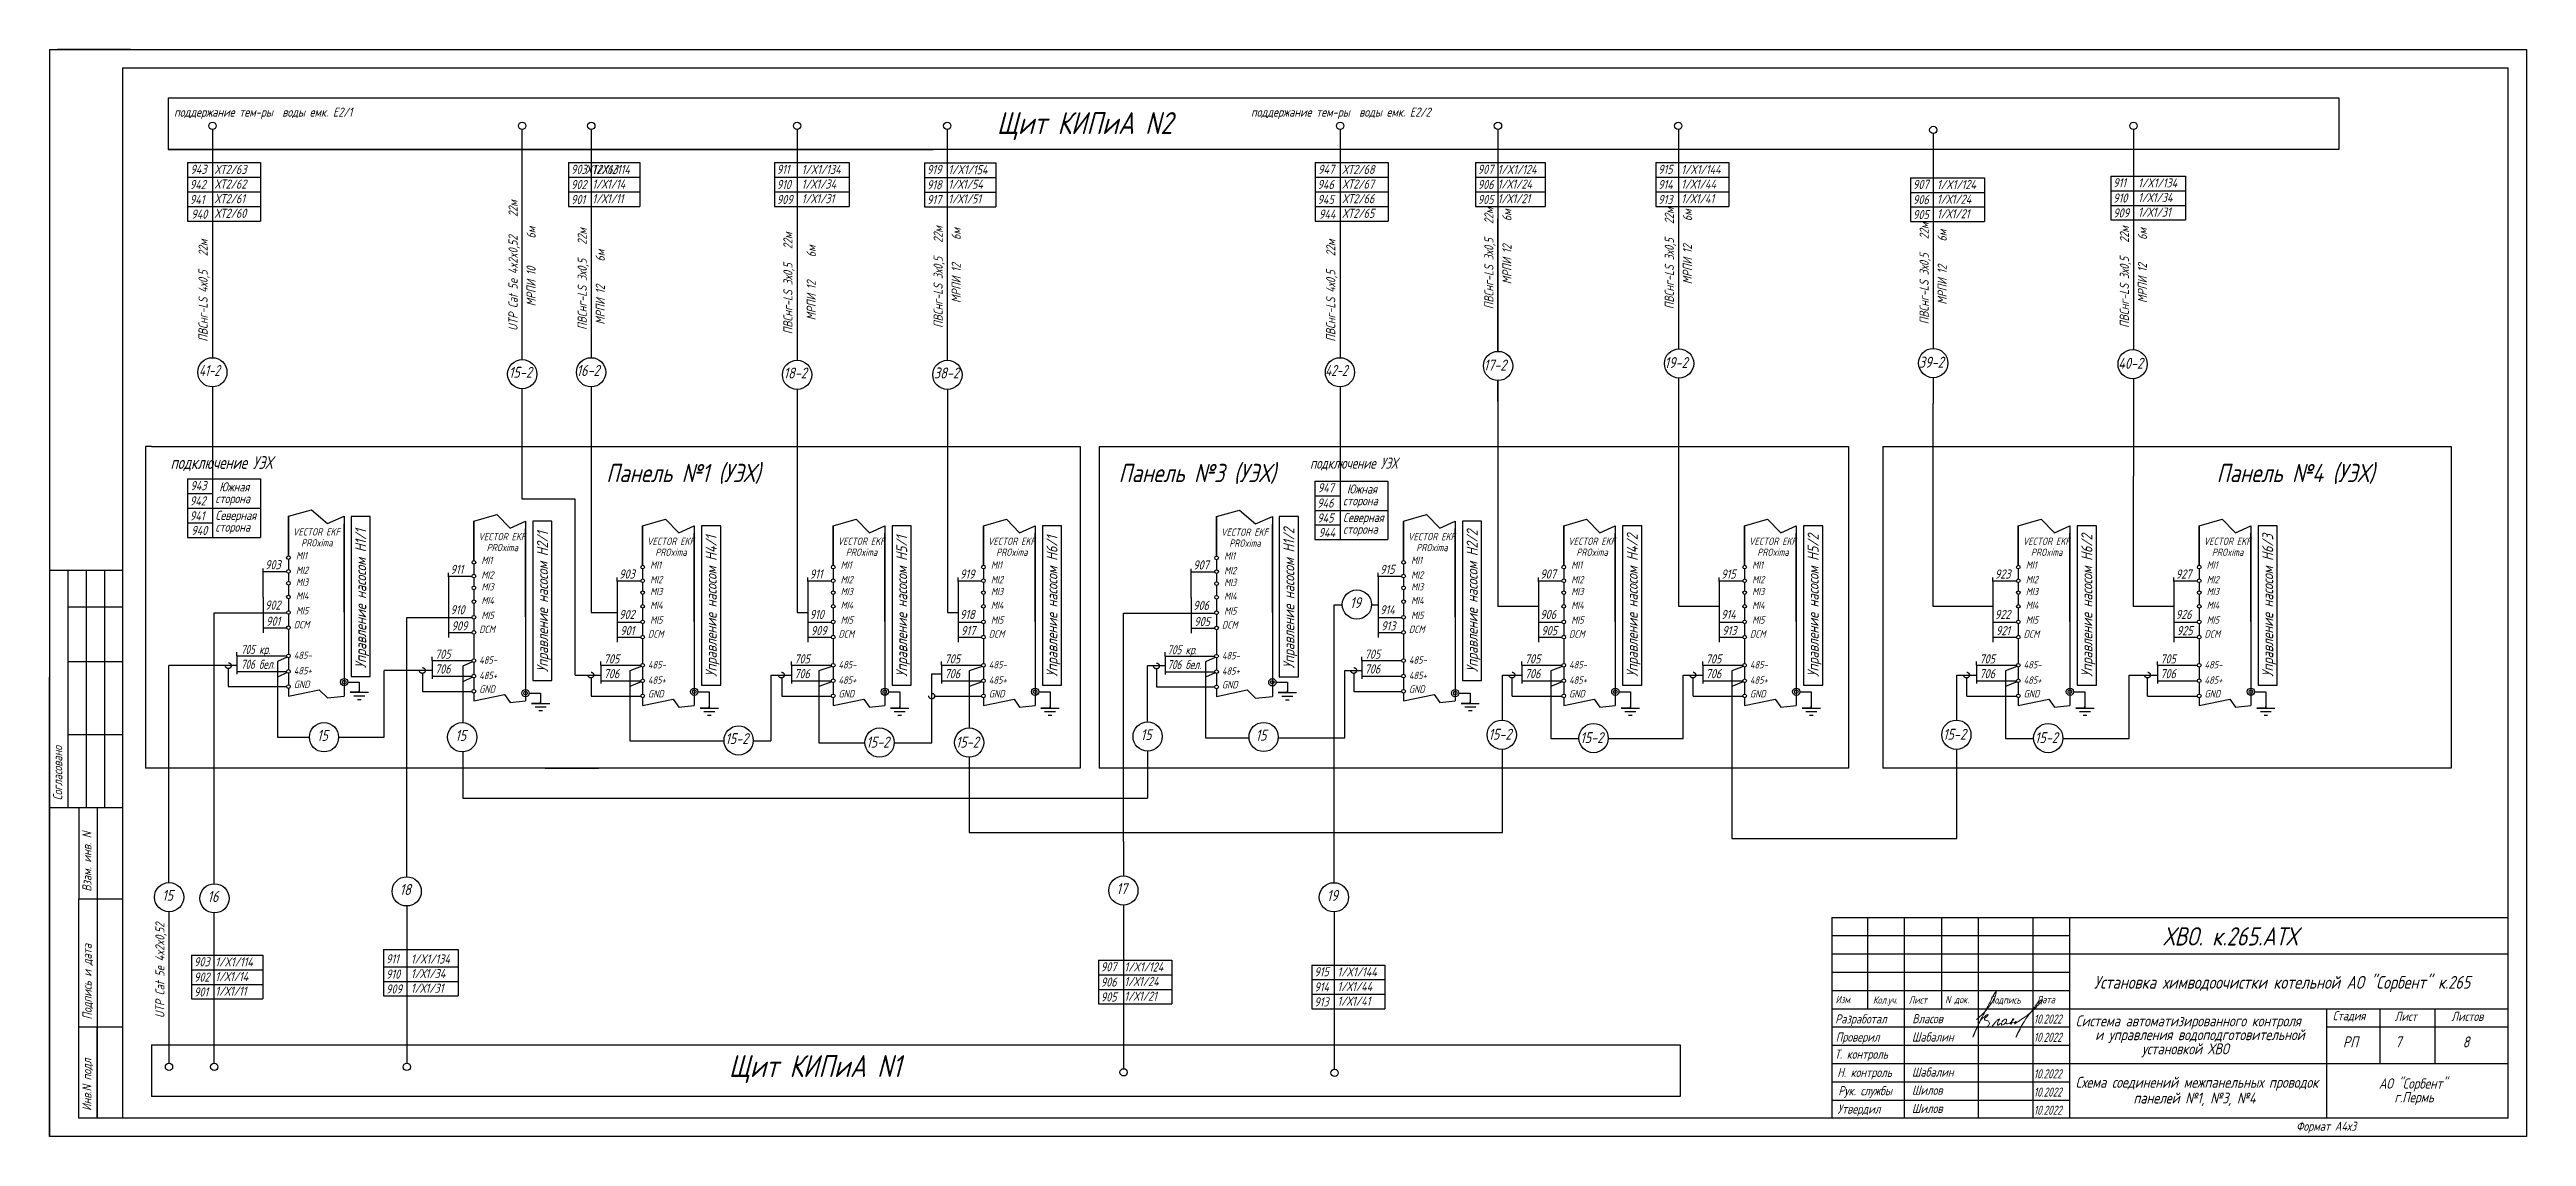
# Model space of a CAD drawing. Header units: millimetres. Extents: x 1531 to 3917, y 3 to 367.
# Drawn here: x 1531 to 2209, y 3 to 301 of the extents above; entities outside this region: 5.
import ezdxf

# ---------------------------------------------------------------- set-up
doc = ezdxf.new("R2010")
doc.units = ezdxf.units.MM
doc.linetypes.add('HIDDEN', pattern=[0.375, 0.25, -0.125])
doc.layers.add('MAIN', color=7, linetype='Continuous', lineweight=50)
doc.layers.add('Текст', color=7, linetype='Continuous', lineweight=50)
for name, color, linetype in [('TEXT', 250, 'Continuous'), ('АСУТП', 7, 'Continuous'), ('проводка', 184, 'Continuous')]:
    doc.layers.add(name, color=color, linetype=linetype)
doc.styles.add('GOST тип А', font='GOST_A.TTF', dxfattribs={"oblique": 15})
doc.styles.get("Standard").update_dxf_attribs({"font": 'GOST_A.TTF', "width": 0.8, "oblique": 15, "height": 3})
doc.styles.add('АСУТП', font='GOST_A.TTF', dxfattribs={"oblique": 15})

msp = doc.modelspace()

# ---------------------------------------------------------------- texts
at = {"color": 7, "linetype": 'Continuous', "oblique": 15}
for s, height, p in [('поддержание тем-ры  воды емк. Е2/1', 2.5, (1565.38, 282.58)), ('поддержание тем-ры  воды емк. Е2/2', 2.5, (1859.96, 282.58)), ('942', 2.5, (1569.68, 262.76)), (' 943', 2.5, (1568.56, 266.93)), ('ХТ2/63', 2.5, (1576.48, 266.89)), ('ХТ2/62', 2.5, (1576.48, 262.89)), ('903', 2.5, (1673.95, 266.93)), ('902', 2.5, (1673.95, 262.76)), ('ХТ2/63', 2.5, (1678.01, 266.89)), ('1/X1/114', 2.5, (1679.79, 266.89)), ('1/Х1/14', 2.5, (1679.79, 262.89)), ('911', 2.5, (1730.22, 266.93)), ('910', 2.5, (1730.22, 262.76)), ('1/X1/134', 2.5, (1737.05, 266.89)), ('1/Х1/34', 2.5, (1737.05, 262.89)), ('919', 2.5, (1771.31, 266.88)), ('918', 2.5, (1771.31, 262.7)), ('1/X1/154', 2.5, (1777.16, 266.84)), ('1/Х1/54', 2.5, (1777.16, 262.84)), ('946', 2.5, (1878.14, 262.76)), (' 947', 2.5, (1877.02, 266.93)), ('ХТ2/68', 2.5, (1884.94, 266.89)), ('ХТ2/67', 2.5, (1884.94, 262.89)), ('907', 2.5, (1921.96, 266.93)), ('906', 2.5, (1921.96, 262.76)), ('1/X1/124', 2.5, (1927.44, 266.89)), ('1/Х1/24', 2.5, (1927.44, 262.89)), ('915', 2.5, (1971.32, 266.93)), ('914', 2.5, (1971.32, 262.76)), ('1/X1/144', 2.5, (1977.65, 266.89)), ('1/Х1/44', 2.5, (1977.65, 262.89)), ('907', 2.5, (2041.02, 262.8)), ('1/X1/124', 2.5, (2047.61, 262.76)), ('911', 2.5, (2095.79, 263.25)), ('1/X1/134', 2.5, (2102.62, 263.21)), ('941', 2.5, (1569.68, 258.67)), ('ХТ2/61', 2.5, (1576.48, 258.89)), ('901', 2.5, (1673.95, 258.67)), ('1/Х1/11', 2.5, (1679.79, 258.89)), ('909', 2.5, (1730.22, 258.67)), ('1/Х1/31', 2.5, (1737.05, 258.89)), ('917', 2.5, (1771.31, 258.62)), ('1/Х1/51', 2.5, (1777.16, 258.84)), ('945', 2.5, (1878.14, 258.67)), ('ХТ2/66', 2.5, (1884.94, 258.89)), ('905', 2.5, (1921.96, 258.67)), ('1/Х1/21', 2.5, (1927.44, 258.89)), ('913', 2.5, (1971.32, 258.67)), ('1/Х1/41', 2.5, (1977.65, 258.89)), ('906', 2.5, (2041.02, 258.62)), ('1/Х1/24', 2.5, (2047.61, 258.76)), ('910', 2.5, (2095.79, 259.07)), ('909', 2.5, (2095.79, 254.99)), ('1/Х1/34', 2.5, (2102.62, 259.21)), ('1/Х1/31', 2.5, (2102.62, 255.21)), (' 940', 2.5, (1568.79, 254.67)), ('ХТ2/60', 2.5, (1576.48, 254.89)), (' 944', 2.5, (1877.25, 254.67)), ('ХТ2/65', 2.5, (1884.94, 254.89)), ('905', 2.5, (2041.02, 254.54)), ('1/Х1/21', 2.5, (2047.61, 254.76)), ('942', 2.5, (1569.68, 176.18)), (' 943', 2.5, (1568.56, 180.35)), ('cторона', 2.5, (1576.62, 176.8)), ('Южная', 2.5, (1577.73, 180.01)), ('946', 2.5, (1878.06, 175.59)), (' 947', 2.5, (1876.94, 179.77)), ('cторона', 2.5, (1885.08, 176.21)), ('Южная', 2.5, (1886.19, 179.43)), ('941', 2.5, (1569.68, 172.09)), (' 940', 2.5, (1568.79, 168.09)), ('cторона', 2.5, (1576.62, 169)), ('Cеверная', 2.5, (1576.62, 172.22)), ('945', 2.5, (1878.06, 171.51)), (' 944', 2.5, (1877.16, 167.51)), ('cторона', 2.5, (1885.08, 168.42)), ('Cеверная', 2.5, (1885.08, 171.63)), ('903', 2.5, (1590.25, 158.72)), ('911', 2.5, (1640.97, 157.44)), ('903', 2.5, (1687.12, 156.16)), ('911', 2.5, (1739.24, 156.16)), ('919', 2.5, (1780.35, 156.16)), ('907', 2.5, (1844.13, 158.65)), ('915', 2.5, (1895.27, 157.44)), ('907', 2.5, (1939.08, 156.16)), ('915', 2.5, (1988.56, 156.16)), ('923', 2.5, (2063.43, 156.16)), ('927', 2.5, (2112.91, 156.16)), ('902', 2.5, (1590.24, 147.67)), ('906', 2.5, (1844.12, 147.59)), ('901', 2.5, (1590.53, 143.24)), ('910', 2.5, (1640.97, 146.38)), ('909', 2.5, (1641.25, 141.96)), ('902', 2.5, (1687.11, 145.1)), ('901', 2.5, (1687.4, 140.67)), ('910', 2.5, (1739.23, 145.1)), ('909', 2.5, (1739.52, 140.67)), ('918', 2.5, (1780.35, 145.1)), ('917', 2.5, (1780.63, 140.67)), ('905', 2.5, (1844.41, 143.16)), ('914', 2.5, (1895.27, 146.38)), ('913', 2.5, (1895.55, 141.96)), ('906', 2.5, (1939.07, 145.1)), ('905', 2.5, (1939.36, 140.67)), ('914', 2.5, (1988.55, 145.1)), ('913', 2.5, (1988.84, 140.67)), ('922', 2.5, (2063.42, 145.1)), ('921', 2.5, (2063.71, 140.67)), ('926', 2.5, (2112.9, 145.1)), ('925', 2.5, (2113.19, 140.67)), ('705', 2.5, (1636.75, 134.23)), ('705', 2.5, (1891.05, 134.23)), ('706', 2.5, (1636.75, 130.17)), ('705', 2.5, (1682.9, 132.94)), ('706', 2.5, (1682.9, 128.89)), ('705', 2.5, (1735.02, 132.94)), ('706', 2.5, (1735.02, 128.89)), ('705', 2.5, (1776.13, 132.94)), ('706', 2.5, (1776.13, 128.89)), ('706', 2.5, (1891.05, 130.17)), ('705', 2.5, (1934.86, 132.94)), ('706', 2.5, (1934.86, 128.89)), ('705', 2.5, (1984.34, 132.94)), ('706', 2.5, (1984.34, 128.89)), ('705', 2.5, (2059.21, 132.94)), ('706', 2.5, (2059.21, 128.89)), ('705', 2.5, (2108.69, 132.94)), ('706', 2.5, (2108.69, 128.89)), ('ХВО. к.265.АТХ', 5, (2109.47, 55.74)), ('903', 2.5, (1570.81, 50.03)), ('902', 2.5, (1570.81, 45.85)), ('1/X1/114', 2.5, (1576.66, 49.99)), ('1/Х1/14', 2.5, (1576.66, 45.99)), ('911', 2.5, (1623.34, 50.84)), ('910', 2.5, (1623.34, 46.67)), ('1/X1/134', 2.5, (1630.16, 50.8)), ('1/Х1/34', 2.5, (1630.16, 46.8)), ('907', 2.5, (1818.86, 48.66)), ('1/X1/124', 2.5, (1825.32, 48.62)), ('915', 2.5, (1877.27, 47.31)), ('1/X1/144', 2.5, (1883.6, 47.27)), ('Установка химводоочистки котельной АО "Сорбент" к.265', 3.5, (2090.54, 43.91)), ('901', 2.5, (1570.81, 41.77)), ('1/Х1/11', 2.5, (1576.66, 41.99)), ('909', 2.5, (1623.34, 42.59)), ('1/Х1/31', 2.5, (1630.16, 42.8)), ('906', 2.5, (1818.86, 44.49)), ('905', 2.5, (1818.86, 40.41)), ('1/Х1/24', 2.5, (1825.32, 44.62)), ('1/Х1/21', 2.5, (1825.32, 40.62)), ('914', 2.5, (1877.27, 43.14)), ('913', 2.5, (1877.27, 39.06)), ('1/Х1/44', 2.5, (1883.6, 43.27)), ('1/Х1/41', 2.5, (1883.6, 39.27)), ('Система автоматизированного контроля', 3, (2085.54, 33.6)), ('и управления водоподготовительной', 3, (2090.87, 29.83)), ('установкой ХВО', 3, (2103.63, 25.95))]:
    msp.add_text(s, height=height, dxfattribs=at).set_placement(p)
at = {"color": 7, "linetype": 'Continuous', "oblique": 15, "width": 0.9}
for s, p in [('705 кр.', (1583.64, 135.51)), ('705 кр.', (1837.06, 135.43)), ('706 бел.', (1583.64, 131.46)), ('706 бел.', (1837.06, 131.38))]:
    msp.add_text(s, height=2.5, dxfattribs=at).set_placement(p)
at = {"color": 0, "linetype": 'Continuous', "oblique": 15}
for s, height, p in [('Изм.', 2, (2019.85, 39.94)), ('N док.', 2, (2049.85, 39.94)), ('Дата', 2, (2074.85, 39.94)), ('Разработал', 2.5, (2019.76, 34.4)), ('Власов', 2.5, (2040.85, 34.46)), ('Стадия', 2.5, (2155.85, 35.27)), ('Лист', 2.5, (2172.79, 35.09)), ('Листов ', 2.5, (2188.3, 35.09)), ('Проверил', 2.5, (2019.92, 29.44)), ('Т. контроль', 2.5, (2019.61, 24.75)), ('Шабалин', 2.5, (2040.75, 29.44)), ('Н. контроль', 2.5, (2020.33, 19.75)), ('Шабалин', 2.5, (2040.75, 19.84)), ('Рук. службы', 2.5, (2020.61, 14.75)), ('Шилов', 2.5, (2040.75, 14.87)), ('Утвердил', 2.5, (2020.41, 9.74)), ('Шилов', 2.5, (2040.75, 9.89))]:
    msp.add_text(s, height=height, dxfattribs=at).set_placement(p)
at = {"color": 7, "oblique": 15}
for s, p in [('Кол.уч.', (2030.1, 39.84)), ('Лист', (2039.86, 39.84)), ('Подпись', (2061.85, 39.84))]:
    msp.add_text(s, height=2, dxfattribs=at).set_placement(p)
at = {"color": 0, "linetype": 'Continuous', "style": 'АСУТП', "oblique": 15, "width": 0.9}
for p in [(2074.07, 34.37), (2074.07, 29.37), (2074.07, 19.37), (2074.07, 14.37), (2074.07, 9.4)]:
    msp.add_text('10.2022', height=2.5, dxfattribs=at).set_placement(p)
at = {"color": 7, "linetype": 'Continuous', "style": 'GOST тип А', "oblique": 15}
for s, height, p in [('Стадия', 2.5, (2155.85, 35.27)), ('АО "Сорбент"', 2.8, (2168.5, 16.57))]:
    msp.add_text(s, height=height, dxfattribs=at).set_placement(p)
at = {"linetype": 'Continuous', "style": 'GOST тип А', "oblique": 15}
msp.add_text('панелей №1, №3, №4', height=3, dxfattribs=at).set_placement((2101.34, 12.49))
at = {"color": 0, "linetype": 'Continuous', "style": 'GOST тип А', "oblique": 15}
msp.add_text('г.Пермь', height=2.8, dxfattribs=at).set_placement((2172.74, 12.82))
at = {"layer": 'MAIN', "color": 7, "linetype": 'Continuous', "lineweight": -3, "oblique": 15}
for s, height, p in [('C16', 2.5, (3679.65, 315.85)), ('Щит КИПиА N2 ', 6, (1790.45, 277.83)), ('39-2', 3, (2042.66, 213.88)), ('15-2', 3, (1656.98, 211.12)), ('16-2', 3, (1675.49, 211.62)), ('18-2', 3, (1732.12, 210.93)), ('38-2', 3, (1773.23, 210.93)), ('17-2', 3, (1923.61, 213.1)), ('19-2', 3, (1973.09, 213.78)), ('40-2', 3, (2097.18, 213.59)), ('19', 3, (1887.03, 148.06)), ('15', 3, (1604.48, 111.74)), ('15', 3, (1642.29, 111.74)), ('15-2', 3, (1716.16, 110.86)), ('15-2', 3, (1754.72, 109.9)), ('15-2', 3, (1779.22, 109.9)), ('15', 3, (1829.78, 111.94)), ('15', 3, (1861.23, 111.81)), ('15-2', 3, (1924.91, 112.05)), ('15-2', 3, (1950.03, 111.13)), ('15-2', 3, (2049.26, 112.05)), ('15-2', 3, (2074.38, 111.13)), ('15', 3, (1562.12, 67.97)), ('16', 3, (1574.54, 67.65)), ('18', 3, (1627.11, 69.56)), ('17', 3, (1823.15, 69.79)), ('19', 3, (1880.72, 67.93)), ('Щит КИПиА N1 ', 6, (1717.13, 19.74))]:
    msp.add_text(s, height=height, dxfattribs=at).set_placement(p)
for s, height, p in [('UTP Сat 5e 4x2x0,52    22м', 2.5, (1659.35, 223.94, 124.48)), ('ПВСнг-LS 3х0,5   22м', 2.5, (1926.28, 229.89, 124.48)), ('МРПИ 12     6м', 2.5, (1931.22, 236.71)), ('ПВСнг-LS 3х0,5   22м', 2.5, (1975.64, 229.89, 124.48)), ('МРПИ 12     6м', 2.5, (1980.58, 236.71)), ('МРПИ 10      6м', 2.5, (1664.29, 230.67)), ('ПВСнг-LS 3х0,5   22м', 2.5, (1678.27, 224.22, 124.48)), ('ПВСнг-LS 3х0,5   22м', 2.5, (1734.54, 223.03, 124.48)), ('ПВСнг-LS 3х0,5   22м', 2.5, (1775.63, 224.76, 124.48)), ('МРПИ 12     6м', 2.5, (1780.57, 231.58)), ('ПВСнг-LS 3х0,5   22м', 2.5, (2045.34, 225.75, 124.48)), ('МРПИ 12     6м', 2.5, (2050.28, 231.13)), ('ПВСнг-LS 3х0,5   22м', 2.5, (2100.11, 224.76, 124.48)), ('МРПИ 12     6м', 2.5, (2105.05, 231.58)), ('ПВСнг-LS 4х0,5   22м', 2.5, (1574.56, 221, 124.48)), ('МРПИ 12     6м', 2.5, (1683.21, 225.65)), ('МРПИ 12     6м', 2.5, (1740.92, 226.83)), ('ПВСнг-LS 4х0,5   22м', 2.5, (1883.02, 221, 124.48)), ('Управление насосом Н1/1', 3, (1617.93, 131.6, 124.48)), ('Управление насосом Н2/1', 3, (1667.65, 130.53, 124.48)), ('Управление насосом Н1/2', 3, (1871.81, 131.53, 124.48)), ('Управление насосом Н2/2', 3, (1921.95, 130.53, 124.48)), ('Управление насосом Н4/1', 3, (1713.79, 129.25, 124.48)), ('Управление насосом Н5/1', 3, (1765.91, 129.25, 124.48)), ('Управление насосом Н6/1', 3, (1807.03, 129.25, 124.48)), ('Управление насосом Н4/2', 3, (1965.75, 129.25, 124.48)), ('Управление насосом Н5/2', 3, (2015.23, 129.25, 124.48)), ('Управление насосом Н6/2', 3, (2090.1, 129.25, 124.48)), ('Управление насосом Н6/3', 3, (2139.58, 129.25, 124.48)), ('Согласовано', 2.5, (1534.79, 95.47)), ('Взам. инв. N', 2.5, (1542.79, 70.47)), ('UTP Сat 5e 4x2x0,52 ', 2.5, (1562.75, 35.85, 124.48)), ('Подпись и дата', 2.5, (1542.84, 35.47)), ('Инв.N подл', 2.5, (1542.79, 10.47))]:
    msp.add_text(s, height=height, rotation=90, dxfattribs=at).set_placement(p)
at = {"layer": 'MAIN', "color": 7, "linetype": 'Continuous', "lineweight": -3, "oblique": 15, "width": 0.9}
for s, height, p in [('41-2', 3, (1572.18, 211.62)), ('42-2', 3, (1880.24, 211.62)), ('подключение УЭХ', 3.5, (1564.42, 186.17)), ('подключение УЭХ', 3, (1876.13, 186.25))]:
    msp.add_text(s, height=height, dxfattribs=at).set_placement(p)
at = {"layer": 'MAIN', "color": 7, "linetype": 'Continuous', "lineweight": -3, "style": 'GOST тип А', "oblique": 15}
msp.add_text('Схема соединений межпанельных проводок ', height=3, dxfattribs=at).set_placement((2085.52, 16.8))
at = {"layer": 'TEXT', "color": 7, "linetype": 'Continuous', "lineweight": -3, "oblique": 15}
msp.add_text('Формат А4х3', height=2.5, dxfattribs=at).set_placement((2145.85, 5.03))
at = {"layer": 'АСУТП', "color": 7, "linetype": 'Continuous', "style": 'АСУТП', "oblique": 15}
for s, height, p in [('Панель №1 (УЭХ)', 5, (1683.59, 182.56)), ('Панель №3 (УЭХ)', 5, (1823.75, 182.56)), ('Панель №4 (УЭХ)', 5, (2124.09, 182.56)), ('VECTOR EKF', 2, (1597.89, 167.95)), ('VECTOR EKF', 2, (1851.77, 167.87)), ('MI1', 2, (1598.73, 161.44)), ('PROxima', 2, (1600.14, 164.95)), ('VECTOR EKF', 2, (1648.62, 166.66)), ('PROxima', 2, (1650.87, 163.66)), ('VECTOR EKF', 2, (1694.76, 165.38)), ('PROxima', 2, (1697.01, 162.38)), ('VECTOR EKF', 2, (1746.88, 165.38)), ('PROxima', 2, (1749.13, 162.38)), ('VECTOR EKF', 2, (1788, 165.38)), ('PROxima', 2, (1790.25, 162.38)), ('MI1', 2, (1852.61, 161.36)), ('PROxima', 2, (1854.02, 164.87)), ('VECTOR EKF', 2, (1902.92, 166.66)), ('PROxima', 2, (1905.17, 163.66)), ('VECTOR EKF', 2, (1946.72, 165.38)), ('PROxima', 2, (1948.97, 162.38)), ('VECTOR EKF', 2, (1996.2, 165.38)), ('PROxima', 2, (1998.45, 162.38)), ('VECTOR EKF', 2, (2071.07, 165.38)), ('PROxima', 2, (2073.32, 162.38)), ('VECTOR EKF', 2, (2120.55, 165.38)), ('PROxima', 2, (2122.8, 162.38)), ('MI2', 2, (1598.73, 157.44)), ('MI3', 2, (1598.73, 154.19)), ('MI1', 2, (1649.45, 160.15)), ('MI2', 2, (1649.45, 156.15)), ('MI1', 2, (1695.6, 158.87)), ('MI2', 2, (1695.6, 154.87)), ('MI1', 2, (1747.72, 158.87)), ('MI2', 2, (1747.72, 154.87)), ('MI1', 2, (1788.83, 158.87)), ('MI2', 2, (1788.83, 154.87)), ('MI2', 2, (1852.61, 157.36)), ('MI3', 2, (1852.61, 154.11)), ('MI1', 2, (1903.75, 160.15)), ('MI2', 2, (1903.75, 156.15)), ('MI1', 2, (1947.56, 158.87)), ('MI2', 2, (1947.56, 154.87)), ('MI1', 2, (1997.04, 158.87)), ('MI2', 2, (1997.04, 154.87)), ('MI1', 2, (2071.91, 158.87)), ('MI2', 2, (2071.91, 154.87)), ('MI1', 2, (2121.39, 158.87)), ('MI2', 2, (2121.39, 154.87)), ('MI4', 2, (1598.73, 150.44)), ('MI3', 2, (1649.45, 152.9)), ('MI4', 2, (1649.45, 149.15)), ('MI3', 2, (1695.6, 151.62)), ('MI4', 2, (1695.6, 147.87)), ('MI3', 2, (1747.72, 151.62)), ('MI4', 2, (1747.72, 147.87)), ('MI3', 2, (1788.83, 151.62)), ('MI4', 2, (1788.83, 147.87)), ('MI4', 2, (1852.61, 150.36)), ('MI3', 2, (1903.75, 152.9)), ('MI4', 2, (1903.75, 149.15)), ('MI3', 2, (1947.56, 151.62)), ('MI4', 2, (1947.56, 147.87)), ('MI3', 2, (1997.04, 151.62)), ('MI4', 2, (1997.04, 147.87)), ('MI3', 2, (2071.91, 151.62)), ('MI4', 2, (2071.91, 147.87)), ('MI3', 2, (2121.39, 151.62)), ('MI4', 2, (2121.39, 147.87)), ('DCM', 2, (1598.13, 142.57)), ('MI5', 2, (1598.73, 146.39)), ('DCM', 2, (1648.85, 141.29)), ('MI5', 2, (1649.45, 145.1)), ('MI5', 2, (1695.6, 143.82)), ('MI5', 2, (1747.72, 143.82)), ('MI5', 2, (1788.83, 143.82)), ('DCM', 2, (1852.01, 142.49)), ('MI5', 2, (1852.61, 146.31)), ('DCM', 2, (1903.16, 141.29)), ('MI5', 2, (1903.75, 145.1)), ('MI5', 2, (1947.56, 143.82)), ('MI5', 2, (1997.04, 143.82)), ('MI5', 2, (2071.91, 143.82)), ('MI5', 2, (2121.39, 143.82)), ('485-', 2, (1598.13, 134.16)), ('DCM', 2, (1695, 140)), ('DCM', 2, (1747.12, 140)), ('DCM', 2, (1788.24, 140)), ('485-', 2, (1852.01, 134.08)), ('DCM', 2, (1946.96, 140)), ('DCM', 2, (1996.44, 140)), ('DCM', 2, (2071.31, 140)), ('DCM', 2, (2120.79, 140)), ('485+', 2, (1598.13, 129.95)), ('485-', 2, (1648.85, 132.87)), ('485+', 2, (1648.85, 128.66)), ('485-', 2, (1695, 131.59)), ('485+', 2, (1695, 127.38)), ('485-', 2, (1747.12, 131.59)), ('485+', 2, (1747.12, 127.38)), ('485-', 2, (1788.24, 131.59)), ('485+', 2, (1788.24, 127.38)), ('485+', 2, (1852.01, 129.87)), ('485-', 2, (1903.16, 132.87)), ('485+', 2, (1903.16, 128.66)), ('485-', 2, (1946.96, 131.59)), ('485+', 2, (1946.96, 127.38)), ('485-', 2, (1996.44, 131.59)), ('485+', 2, (1996.44, 127.38)), ('485-', 2, (2071.31, 131.59)), ('485+', 2, (2071.31, 127.38)), ('485-', 2, (2120.79, 131.59)), ('485+', 2, (2120.79, 127.38)), ('GND', 2, (1598.13, 126.21)), ('GND', 2, (1648.85, 124.92)), ('GND', 2, (1695, 123.64)), ('GND', 2, (1747.12, 123.64)), ('GND', 2, (1788.24, 123.64)), ('GND', 2, (1852.01, 126.13)), ('GND', 2, (1903.16, 124.92)), ('GND', 2, (1946.96, 123.64)), ('GND', 2, (1996.44, 123.64)), ('GND', 2, (2071.31, 123.64)), ('GND', 2, (2120.79, 123.64))]:
    msp.add_text(s, height=height, dxfattribs=at).set_placement(p)
at = {"layer": 'Текст', "lineweight": -3, "oblique": 15}
for s, p in [('РП', (2158.65, 27.86, 10)), ('7', (2172.95, 27.86, 10)), ('8', (2191.4, 27.86, 10))]:
    msp.add_text(s, height=3, dxfattribs=at).set_placement(p)
at = {"layer": 'Текст', "color": 7, "lineweight": -3, "style": 'GOST тип А', "oblique": 15}
msp.add_text('РП', height=3, dxfattribs=at).set_placement((2158.65, 27.86, 10))

# ---------------------------------------------------------------- blocks, each defined once
blk = doc.blocks.new('Власов')
at = {"layer": 'проводка', "lineweight": 18}
for points in [[(-0.58, 2.47), (1.27, 4.07), (2.73, 5.82), (3.82, 7.33), (4.64, 9.02), (4.84, 10.28), (4.04, 8.93), (3.16, 7.2), (1.39, 3.86), (0.52, 2.26), (-1.55, -2.37), (-0.72, -0.35), (0.34, 1.8), (1.73, 3.31), (2.62, 3.78), (2.31, 3.3), (1.91, 2.96), (1.61, 2.44), (2.21, 2.21), (2.85, 1.83), (2.99, 1.4), (2.77, 0.75), (2.36, 0.49), (2.18, 0.43), (2.07, 0.4), (1.98, 0.4)], [(3.73, 0.66), (4.37, 1.39), (4.91, 2.01), (5.22, 2.29), (5.78, 2.66), (5.59, 2.28), (5.16, 1.05), (5.19, 0.9), (5.7, 1.1), (6.25, 1.38), (6.27, 1.2), (6.3, 1.02), (7.02, 1.21), (7.63, 2.13), (7.63, 2.52), (6.76, 2.22), (6.42, 1.7)]]:
    blk.add_spline(points, degree=3, dxfattribs=at)
for points, knots in [([(9.73, 1.6), (9.73, 1.6), (10.28, 1.61), (10.33, 1.73), (10.3, 1.95), (10.1, 1.88), (9.94, 1.44), (9.82, 1.2), (10.65, 1.75), (14.06, 4.01), (14.83, 4.98), (18.2, 8.2), (16.58, 7.61), (15.42, 5.89), (12.84, 2.54), (12.14, 1.35), (11.17, -0.37), (10.2, -2.51), (10.72, -1.41), (10.96, -1), (11.17, -0.6), (11.31, -0.38), (11.4, -0.29)], [5.202172, 5.202172, 5.202172, 5.202172, 5.207482, 5.981017, 6.074049, 6.477149, 7.534813, 8.416864, 10.873297, 16.080912, 19.105162, 21.731982, 23.469351, 25.755203, 29.311429, 34.513333, 38.416271, 38.862024, 39.053994, 43.961574, 49.897464, 51.239132, 51.239132, 51.239132, 51.239132]), ([(7.53, 1.66), (7.5, 1.54), (7.54, 1.28), (8.01, 1.24), (8.83, 1.57), (9.1, 2.08), (9.9, 2.69), (9.43, 2.64), (9.3, 2.52), (9.14, 2.21), (9.04, 1.25), (8.71, 1.13), (8.92, 1.39), (9.3, 1.54), (9.6, 1.6)], [0, 0, 0, 0, 0.614094, 1.118723, 1.807789, 3.045572, 4.744461, 5.191863, 5.576495, 6.389957, 8.441618, 9.345517, 10.182193, 10.758393, 10.758393, 10.758393, 10.758393])]:
    blk.add_open_spline(points, degree=3, knots=knots, dxfattribs=at)

# ---------------------------------------------------------------- linework, layer by layer
at = {"color": 7, "linetype": 'Continuous'}
for p, q in [((1531.31, 300.97), (1531.31, 3.47)), ((1553.48, 300.97), (1533.48, 300.97)), ((1569.05, 270.01), (1582.63, 270.01)), ((1569.05, 270.01), (1569.05, 266.01)), ((1569.05, 266.01), (1582.63, 266.01)), ((1569.05, 266.01), (1569.05, 262.01)), ((1569.05, 266.01), (1582.63, 266.01)), ((1569.05, 266.01), (1582.63, 266.01)), ((1569.05, 266.01), (1582.63, 266.01)), ((1582.63, 270.01), (1589.01, 270.01)), ((1582.63, 266.01), (1589.01, 266.01)), ((1582.63, 266.01), (1589.01, 266.01)), ((1582.63, 266.01), (1589.01, 266.01)), ((1582.63, 266.01), (1589.01, 266.01)), ((1589.01, 270.01), (1589.01, 266.01)), ((1589.01, 266.01), (1589.01, 262.01)), ((1673.31, 270.01), (1686.39, 270.01)), ((1673.31, 270.01), (1673.31, 266.01)), ((1673.31, 266.01), (1686.39, 266.01)), ((1673.31, 266.01), (1673.31, 262.01)), ((1673.31, 266.01), (1686.39, 266.01)), ((1673.31, 266.01), (1686.39, 266.01)), ((1673.31, 266.01), (1686.39, 266.01)), ((1686.39, 270.01), (1692.77, 270.01)), ((1686.39, 266.01), (1692.77, 266.01)), ((1686.39, 266.01), (1692.77, 266.01)), ((1686.39, 266.01), (1692.77, 266.01)), ((1686.39, 266.01), (1692.77, 266.01)), ((1692.77, 270.01), (1692.77, 266.01)), ((1692.77, 266.01), (1692.77, 262.01)), ((1729.59, 270.01), (1742.67, 270.01)), ((1729.59, 270.01), (1729.59, 266.01)), ((1729.59, 266.01), (1742.67, 266.01)), ((1729.59, 266.01), (1729.59, 262.01)), ((1729.59, 266.01), (1742.67, 266.01)), ((1729.59, 266.01), (1742.67, 266.01)), ((1729.59, 266.01), (1742.67, 266.01)), ((1742.67, 270.01), (1750.02, 270.01)), ((1742.67, 266.01), (1750.02, 266.01)), ((1742.67, 266.01), (1750.02, 266.01)), ((1742.67, 266.01), (1750.02, 266.01)), ((1742.67, 266.01), (1750.02, 266.01)), ((1750.02, 270.01), (1750.02, 266.01)), ((1750.02, 266.01), (1750.02, 262.01)), ((1770.68, 269.95), (1783.76, 269.95)), ((1770.68, 269.95), (1770.68, 265.95)), ((1770.68, 265.95), (1783.76, 265.95)), ((1770.68, 265.95), (1770.68, 261.95)), ((1770.68, 265.95), (1783.76, 265.95)), ((1770.68, 265.95), (1783.76, 265.95)), ((1770.68, 265.95), (1783.76, 265.95)), ((1783.76, 269.95), (1790.13, 269.95)), ((1783.76, 265.95), (1790.13, 265.95)), ((1783.76, 265.95), (1790.13, 265.95)), ((1783.76, 265.95), (1790.13, 265.95)), ((1783.76, 265.95), (1790.13, 265.95)), ((1790.13, 269.95), (1790.13, 265.95)), ((1790.13, 265.95), (1790.13, 261.95)), ((1877.51, 270.01), (1891.09, 270.01)), ((1877.51, 270.01), (1877.51, 266.01)), ((1877.51, 266.01), (1891.09, 266.01)), ((1877.51, 266.01), (1877.51, 262.01)), ((1877.51, 266.01), (1891.09, 266.01)), ((1877.51, 266.01), (1891.09, 266.01)), ((1877.51, 266.01), (1891.09, 266.01)), ((1891.09, 270.01), (1897.46, 270.01)), ((1891.09, 266.01), (1897.46, 266.01)), ((1891.09, 266.01), (1897.46, 266.01)), ((1891.09, 266.01), (1897.46, 266.01)), ((1891.09, 266.01), (1897.46, 266.01)), ((1897.46, 270.01), (1897.46, 266.01)), ((1897.46, 266.01), (1897.46, 262.01)), ((1921.33, 270.01), (1934.41, 270.01)), ((1921.33, 270.01), (1921.33, 266.01)), ((1921.33, 266.01), (1934.41, 266.01)), ((1921.33, 266.01), (1921.33, 262.01)), ((1921.33, 266.01), (1934.41, 266.01)), ((1921.33, 266.01), (1934.41, 266.01)), ((1921.33, 266.01), (1934.41, 266.01)), ((1934.41, 270.01), (1940.41, 270.01)), ((1934.41, 266.01), (1940.41, 266.01)), ((1934.41, 266.01), (1940.41, 266.01)), ((1934.41, 266.01), (1940.41, 266.01)), ((1934.41, 266.01), (1940.41, 266.01)), ((1940.41, 270.01), (1940.41, 266.01)), ((1940.41, 266.01), (1940.41, 262.01)), ((1970.68, 270.01), (1983.76, 270.01)), ((1970.68, 270.01), (1970.68, 266.01)), ((1970.68, 266.01), (1983.76, 266.01)), ((1970.68, 266.01), (1970.68, 262.01)), ((1970.68, 266.01), (1983.76, 266.01)), ((1970.68, 266.01), (1983.76, 266.01)), ((1970.68, 266.01), (1983.76, 266.01)), ((1983.76, 270.01), (1990.63, 270.01)), ((1983.76, 266.01), (1990.63, 266.01)), ((1983.76, 266.01), (1990.63, 266.01)), ((1983.76, 266.01), (1990.63, 266.01)), ((1983.76, 266.01), (1990.63, 266.01)), ((1990.63, 270.01), (1990.63, 266.01)), ((1990.63, 266.01), (1990.63, 262.01)), ((2040.39, 265.87), (2054.57, 265.87)), ((2040.39, 265.87), (2040.39, 261.87)), ((2054.57, 265.87), (2060.58, 265.87)), ((2060.58, 265.87), (2060.58, 261.87)), ((2095.16, 266.32), (2108.24, 266.32)), ((2095.16, 266.32), (2095.16, 262.32)), ((2108.24, 266.32), (2115.59, 266.32)), ((2115.59, 266.32), (2115.59, 262.32)), ((1569.05, 262.01), (1569.05, 258.01)), ((1569.05, 262.01), (1582.63, 262.01)), ((1569.05, 262.01), (1582.63, 262.01)), ((1569.05, 262.01), (1582.63, 262.01)), ((1569.05, 258.01), (1582.63, 258.01)), ((1569.05, 258.01), (1582.63, 258.01)), ((1569.05, 258.01), (1582.63, 258.01)), ((1569.05, 258.01), (1569.05, 254.01)), ((1569.05, 258.01), (1582.63, 258.01)), ((1569.05, 258.01), (1582.63, 258.01)), ((1569.05, 258.01), (1582.63, 258.01)), ((1582.63, 262.01), (1589.01, 262.01)), ((1582.63, 262.01), (1589.01, 262.01)), ((1582.63, 262.01), (1589.01, 262.01)), ((1582.63, 258.01), (1589.01, 258.01)), ((1582.63, 258.01), (1589.01, 258.01)), ((1582.63, 258.01), (1589.01, 258.01)), ((1582.63, 258.01), (1589.01, 258.01)), ((1582.63, 258.01), (1589.01, 258.01)), ((1582.63, 258.01), (1589.01, 258.01)), ((1589.01, 262.01), (1589.01, 258.01)), ((1589.01, 258.01), (1589.01, 254.01)), ((1673.31, 262.01), (1673.31, 258.01)), ((1673.31, 262.01), (1686.39, 262.01)), ((1673.31, 262.01), (1686.39, 262.01)), ((1673.31, 262.01), (1686.39, 262.01)), ((1673.31, 258.01), (1686.39, 258.01)), ((1673.31, 258.01), (1686.39, 258.01)), ((1673.31, 258.01), (1686.39, 258.01)), ((1686.39, 262.01), (1692.77, 262.01)), ((1686.39, 262.01), (1692.77, 262.01)), ((1686.39, 262.01), (1692.77, 262.01)), ((1686.39, 258.01), (1692.77, 258.01)), ((1686.39, 258.01), (1692.77, 258.01)), ((1686.39, 258.01), (1692.77, 258.01)), ((1692.77, 262.01), (1692.77, 258.01)), ((1729.59, 262.01), (1729.59, 258.01)), ((1729.59, 262.01), (1742.67, 262.01)), ((1729.59, 262.01), (1742.67, 262.01)), ((1729.59, 262.01), (1742.67, 262.01)), ((1729.59, 258.01), (1742.67, 258.01)), ((1729.59, 258.01), (1742.67, 258.01)), ((1729.59, 258.01), (1742.67, 258.01)), ((1742.67, 262.01), (1750.02, 262.01)), ((1742.67, 262.01), (1750.02, 262.01)), ((1742.67, 262.01), (1750.02, 262.01)), ((1742.67, 258.01), (1750.02, 258.01)), ((1742.67, 258.01), (1750.02, 258.01)), ((1742.67, 258.01), (1750.02, 258.01)), ((1750.02, 262.01), (1750.02, 258.01)), ((1770.68, 261.95), (1770.68, 257.95)), ((1770.68, 261.95), (1783.76, 261.95)), ((1770.68, 261.95), (1783.76, 261.95)), ((1770.68, 261.95), (1783.76, 261.95)), ((1770.68, 257.95), (1783.76, 257.95)), ((1770.68, 257.95), (1783.76, 257.95)), ((1770.68, 257.95), (1783.76, 257.95)), ((1783.76, 261.95), (1790.13, 261.95)), ((1783.76, 261.95), (1790.13, 261.95)), ((1783.76, 261.95), (1790.13, 261.95)), ((1783.76, 257.95), (1790.13, 257.95)), ((1783.76, 257.95), (1790.13, 257.95)), ((1783.76, 257.95), (1790.13, 257.95)), ((1790.13, 261.95), (1790.13, 257.95)), ((1877.51, 262.01), (1877.51, 258.01)), ((1877.51, 262.01), (1891.09, 262.01)), ((1877.51, 262.01), (1891.09, 262.01)), ((1877.51, 262.01), (1891.09, 262.01)), ((1877.51, 258.01), (1891.09, 258.01)), ((1877.51, 258.01), (1891.09, 258.01)), ((1877.51, 258.01), (1891.09, 258.01)), ((1877.51, 258.01), (1877.51, 254.01)), ((1877.51, 258.01), (1891.09, 258.01)), ((1877.51, 258.01), (1891.09, 258.01)), ((1877.51, 258.01), (1891.09, 258.01)), ((1891.09, 262.01), (1897.46, 262.01)), ((1891.09, 262.01), (1897.46, 262.01)), ((1891.09, 262.01), (1897.46, 262.01)), ((1891.09, 258.01), (1897.46, 258.01)), ((1891.09, 258.01), (1897.46, 258.01)), ((1891.09, 258.01), (1897.46, 258.01)), ((1891.09, 258.01), (1897.46, 258.01)), ((1891.09, 258.01), (1897.46, 258.01)), ((1891.09, 258.01), (1897.46, 258.01)), ((1897.46, 262.01), (1897.46, 258.01)), ((1897.46, 258.01), (1897.46, 254.01)), ((1921.33, 262.01), (1921.33, 258.01)), ((1921.33, 262.01), (1934.41, 262.01)), ((1921.33, 262.01), (1934.41, 262.01)), ((1921.33, 262.01), (1934.41, 262.01)), ((1921.33, 258.01), (1934.41, 258.01)), ((1921.33, 258.01), (1934.41, 258.01)), ((1921.33, 258.01), (1934.41, 258.01)), ((1934.41, 262.01), (1940.41, 262.01)), ((1934.41, 262.01), (1940.41, 262.01)), ((1934.41, 262.01), (1940.41, 262.01)), ((1934.41, 258.01), (1940.41, 258.01)), ((1934.41, 258.01), (1940.41, 258.01)), ((1934.41, 258.01), (1940.41, 258.01)), ((1940.41, 262.01), (1940.41, 258.01)), ((1970.68, 262.01), (1970.68, 258.01)), ((1970.68, 262.01), (1983.76, 262.01)), ((1970.68, 262.01), (1983.76, 262.01)), ((1970.68, 262.01), (1983.76, 262.01)), ((1970.68, 258.01), (1983.76, 258.01)), ((1970.68, 258.01), (1983.76, 258.01)), ((1970.68, 258.01), (1983.76, 258.01)), ((1983.76, 262.01), (1990.63, 262.01)), ((1983.76, 262.01), (1990.63, 262.01)), ((1983.76, 262.01), (1990.63, 262.01)), ((1983.76, 258.01), (1990.63, 258.01)), ((1983.76, 258.01), (1990.63, 258.01)), ((1983.76, 258.01), (1990.63, 258.01)), ((1990.63, 262.01), (1990.63, 258.01)), ((2040.39, 261.87), (2054.57, 261.87)), ((2040.39, 261.87), (2040.39, 257.87)), ((2040.39, 261.87), (2054.57, 261.87)), ((2040.39, 261.87), (2054.57, 261.87)), ((2040.39, 261.87), (2054.57, 261.87)), ((2040.39, 257.87), (2040.39, 253.87)), ((2040.39, 257.87), (2054.57, 257.87)), ((2040.39, 257.87), (2054.57, 257.87)), ((2040.39, 257.87), (2054.57, 257.87)), ((2054.57, 261.87), (2060.58, 261.87)), ((2054.57, 261.87), (2060.58, 261.87)), ((2054.57, 261.87), (2060.58, 261.87)), ((2054.57, 261.87), (2060.58, 261.87)), ((2054.57, 257.87), (2060.58, 257.87)), ((2054.57, 257.87), (2060.58, 257.87)), ((2054.57, 257.87), (2060.58, 257.87)), ((2060.58, 261.87), (2060.58, 257.87)), ((2060.58, 257.87), (2060.58, 253.87)), ((2095.16, 262.32), (2108.24, 262.32)), ((2095.16, 262.32), (2095.16, 258.32)), ((2095.16, 262.32), (2108.24, 262.32)), ((2095.16, 262.32), (2108.24, 262.32)), ((2095.16, 262.32), (2108.24, 262.32)), ((2095.16, 258.32), (2095.16, 254.32)), ((2095.16, 258.32), (2108.24, 258.32)), ((2095.16, 258.32), (2108.24, 258.32)), ((2095.16, 258.32), (2108.24, 258.32)), ((2108.24, 262.32), (2115.59, 262.32)), ((2108.24, 262.32), (2115.59, 262.32)), ((2108.24, 262.32), (2115.59, 262.32)), ((2108.24, 262.32), (2115.59, 262.32)), ((2108.24, 258.32), (2115.59, 258.32)), ((2108.24, 258.32), (2115.59, 258.32)), ((2108.24, 258.32), (2115.59, 258.32)), ((2115.59, 262.32), (2115.59, 258.32)), ((2115.59, 258.32), (2115.59, 254.32)), ((1569.05, 254.01), (1582.63, 254.01)), ((1569.05, 254.01), (1582.63, 254.01)), ((1569.05, 254.01), (1582.63, 254.01)), ((1582.63, 254.01), (1589.01, 254.01)), ((1582.63, 254.01), (1589.01, 254.01)), ((1582.63, 254.01), (1589.01, 254.01)), ((1877.51, 254.01), (1891.09, 254.01)), ((1877.51, 254.01), (1891.09, 254.01)), ((1877.51, 254.01), (1891.09, 254.01)), ((1891.09, 254.01), (1897.46, 254.01)), ((1891.09, 254.01), (1897.46, 254.01)), ((1891.09, 254.01), (1897.46, 254.01)), ((2040.39, 253.87), (2054.57, 253.87)), ((2040.39, 253.87), (2054.57, 253.87)), ((2040.39, 253.87), (2054.57, 253.87)), ((2054.57, 253.87), (2060.58, 253.87)), ((2054.57, 253.87), (2060.58, 253.87)), ((2054.57, 253.87), (2060.58, 253.87)), ((2095.16, 254.32), (2108.24, 254.32)), ((2095.16, 254.32), (2108.24, 254.32)), ((2095.16, 254.32), (2108.24, 254.32)), ((2108.24, 254.32), (2115.59, 254.32)), ((2108.24, 254.32), (2115.59, 254.32)), ((2108.24, 254.32), (2115.59, 254.32)), ((1569.05, 183.43), (1582.63, 183.43)), ((1569.05, 183.43), (1569.05, 179.43)), ((1582.63, 183.43), (1589.01, 183.43)), ((1589.01, 183.43), (1589.01, 179.43)), ((1569.05, 179.43), (1575.9, 179.43)), ((1569.05, 179.43), (1569.05, 175.43)), ((1569.05, 179.43), (1575.9, 179.43)), ((1569.05, 179.43), (1575.9, 179.43)), ((1569.05, 179.43), (1575.9, 179.43)), ((1589.01, 179.43), (1589.01, 175.43)), ((1877.42, 182.84), (1891.01, 182.84)), ((1877.42, 182.84), (1877.42, 178.84)), ((1877.42, 178.84), (1884.36, 178.84)), ((1877.42, 178.84), (1877.42, 174.84)), ((1877.42, 178.84), (1884.36, 178.84)), ((1877.42, 178.84), (1884.36, 178.84)), ((1877.42, 178.84), (1884.36, 178.84)), ((1891.01, 182.84), (1897.38, 182.84)), ((1897.38, 182.84), (1897.38, 178.84)), ((1897.38, 178.84), (1897.38, 174.84)), ((1569.05, 175.43), (1569.05, 171.43)), ((1569.05, 175.43), (1582.63, 175.43)), ((1569.05, 175.43), (1582.63, 175.43)), ((1569.05, 175.43), (1582.63, 175.43)), ((1569.05, 171.43), (1575.9, 171.43)), ((1569.05, 171.43), (1575.9, 171.43)), ((1569.05, 171.43), (1575.9, 171.43)), ((1569.05, 171.43), (1569.05, 167.43)), ((1569.05, 171.43), (1575.9, 171.43)), ((1569.05, 171.43), (1575.9, 171.43)), ((1569.05, 171.43), (1575.9, 171.43)), ((1582.63, 175.43), (1589.01, 175.43)), ((1582.63, 175.43), (1589.01, 175.43)), ((1582.63, 175.43), (1589.01, 175.43)), ((1589.01, 175.43), (1589.01, 171.43)), ((1589.01, 171.43), (1589.01, 167.43)), ((1877.42, 174.84), (1877.42, 170.84)), ((1877.42, 174.84), (1891.01, 174.84)), ((1877.42, 174.84), (1891.01, 174.84)), ((1877.42, 174.84), (1891.01, 174.84)), ((1877.42, 170.84), (1884.36, 170.84)), ((1877.42, 170.84), (1884.36, 170.84)), ((1877.42, 170.84), (1884.36, 170.84)), ((1877.42, 170.84), (1877.42, 166.84)), ((1877.42, 170.84), (1884.36, 170.84)), ((1877.42, 170.84), (1884.36, 170.84)), ((1877.42, 170.84), (1884.36, 170.84)), ((1891.01, 174.84), (1897.38, 174.84)), ((1891.01, 174.84), (1897.38, 174.84)), ((1891.01, 174.84), (1897.38, 174.84)), ((1897.38, 174.84), (1897.38, 170.84)), ((1897.38, 170.84), (1897.38, 166.84)), ((1569.05, 167.43), (1582.63, 167.43)), ((1569.05, 167.43), (1582.63, 167.43)), ((1569.05, 167.43), (1582.63, 167.43)), ((1582.63, 167.43), (1589.01, 167.43)), ((1582.63, 167.43), (1589.01, 167.43)), ((1582.63, 167.43), (1589.01, 167.43)), ((1877.42, 166.84), (1891.01, 166.84)), ((1877.42, 166.84), (1891.01, 166.84)), ((1877.42, 166.84), (1891.01, 166.84)), ((1891.01, 166.84), (1897.38, 166.84)), ((1891.01, 166.84), (1897.38, 166.84)), ((1891.01, 166.84), (1897.38, 166.84)), ((1613.52, 125.06), (1618.52, 125.06)), ((1616.02, 125.06), (1613.52, 125.06)), ((1614.52, 124.06), (1617.52, 124.06)), ((1615.52, 123.06), (1616.52, 123.06)), ((1615.52, 123.06), (1616.52, 123.06)), ((1616.02, 125.06), (1616.02, 125.47)), ((1663.12, 122.02), (1668.12, 122.02)), ((1665.62, 122.02), (1663.12, 122.02)), ((1665.62, 122.02), (1665.62, 122.44)), ((1867.41, 124.98), (1872.41, 124.98)), ((1869.91, 124.98), (1867.41, 124.98)), ((1868.41, 123.98), (1871.41, 123.98)), ((1869.41, 122.98), (1870.41, 122.98)), ((1869.41, 122.98), (1870.41, 122.98)), ((1869.91, 124.98), (1869.91, 125.4)), ((1917.42, 122.02), (1922.42, 122.02)), ((1919.92, 122.02), (1917.42, 122.02)), ((1919.92, 122.02), (1919.92, 122.44)), ((1664.12, 121.02), (1667.12, 121.02)), ((1665.12, 120.02), (1666.12, 120.02)), ((1665.12, 120.02), (1666.12, 120.02)), ((1709.27, 120.74), (1714.27, 120.74)), ((1711.77, 120.74), (1709.27, 120.74)), ((1710.27, 119.74), (1713.27, 119.74)), ((1711.27, 118.74), (1712.27, 118.74)), ((1711.27, 118.74), (1712.27, 118.74)), ((1711.77, 120.74), (1711.77, 121.15)), ((1761.39, 120.74), (1766.39, 120.74)), ((1763.89, 120.74), (1761.39, 120.74)), ((1762.39, 119.74), (1765.39, 119.74)), ((1763.39, 118.74), (1764.39, 118.74)), ((1763.39, 118.74), (1764.39, 118.74)), ((1763.89, 120.74), (1763.89, 121.15)), ((1802.5, 120.74), (1807.5, 120.74)), ((1805, 120.74), (1802.5, 120.74)), ((1803.5, 119.74), (1806.5, 119.74)), ((1804.5, 118.74), (1805.5, 118.74)), ((1804.5, 118.74), (1805.5, 118.74)), ((1805, 120.74), (1805, 121.15)), ((1918.42, 121.02), (1921.42, 121.02)), ((1919.42, 120.02), (1920.42, 120.02)), ((1919.42, 120.02), (1920.42, 120.02)), ((1961.23, 120.74), (1966.23, 120.74)), ((1963.73, 120.74), (1961.23, 120.74)), ((1962.23, 119.74), (1965.23, 119.74)), ((1963.23, 118.74), (1964.23, 118.74)), ((1963.23, 118.74), (1964.23, 118.74)), ((1963.73, 120.74), (1963.73, 121.15)), ((2010.71, 120.74), (2015.71, 120.74)), ((2013.21, 120.74), (2010.71, 120.74)), ((2011.71, 119.74), (2014.71, 119.74)), ((2012.71, 118.74), (2013.71, 118.74)), ((2012.71, 118.74), (2013.71, 118.74)), ((2013.21, 120.74), (2013.21, 121.15)), ((2085.57, 120.74), (2090.57, 120.74)), ((2088.07, 120.74), (2085.57, 120.74)), ((2086.57, 119.74), (2089.57, 119.74)), ((2087.57, 118.74), (2088.57, 118.74)), ((2087.57, 118.74), (2088.57, 118.74)), ((2088.07, 120.74), (2088.07, 121.15)), ((2135.06, 120.74), (2140.06, 120.74)), ((2137.56, 120.74), (2135.06, 120.74)), ((2136.06, 119.74), (2139.06, 119.74)), ((2137.06, 118.74), (2138.06, 118.74)), ((2137.06, 118.74), (2138.06, 118.74)), ((2137.56, 120.74), (2137.56, 121.15)), ((1622.7, 54.67), (1635.78, 54.67)), ((1622.7, 54.67), (1622.7, 49.92)), ((1635.78, 54.67), (1643.13, 54.67)), ((1643.13, 54.67), (1643.13, 49.92)), ((1570.18, 53.1), (1583.26, 53.1)), ((1570.18, 53.1), (1570.18, 49.1)), ((1570.18, 49.1), (1583.26, 49.1)), ((1570.18, 49.1), (1570.18, 45.1)), ((1570.18, 49.1), (1583.26, 49.1)), ((1570.18, 49.1), (1583.26, 49.1)), ((1570.18, 49.1), (1583.26, 49.1)), ((1583.26, 53.1), (1589.63, 53.1)), ((1583.26, 49.1), (1589.63, 49.1)), ((1583.26, 49.1), (1589.63, 49.1)), ((1583.26, 49.1), (1589.63, 49.1)), ((1583.26, 49.1), (1589.63, 49.1)), ((1589.63, 53.1), (1589.63, 49.1)), ((1589.63, 49.1), (1589.63, 45.1)), ((1622.7, 49.92), (1635.78, 49.92)), ((1622.7, 49.92), (1622.7, 45.92)), ((1622.7, 49.92), (1635.78, 49.92)), ((1622.7, 49.92), (1635.78, 49.92)), ((1622.7, 49.92), (1635.78, 49.92)), ((1635.78, 49.92), (1643.13, 49.92)), ((1635.78, 49.92), (1643.13, 49.92)), ((1635.78, 49.92), (1643.13, 49.92)), ((1635.78, 49.92), (1643.13, 49.92)), ((1643.13, 49.92), (1643.13, 45.92)), ((1818.23, 51.74), (1832.29, 51.74)), ((1818.23, 51.74), (1818.23, 47.74)), ((1818.23, 47.74), (1832.29, 47.74)), ((1818.23, 47.74), (1818.23, 43.74)), ((1818.23, 47.74), (1832.29, 47.74)), ((1818.23, 47.74), (1832.29, 47.74)), ((1818.23, 47.74), (1832.29, 47.74)), ((1832.29, 51.74), (1838.29, 51.74)), ((1832.29, 47.74), (1838.29, 47.74)), ((1832.29, 47.74), (1838.29, 47.74)), ((1832.29, 47.74), (1838.29, 47.74)), ((1832.29, 47.74), (1838.29, 47.74)), ((1838.29, 51.74), (1838.29, 47.74)), ((1838.29, 47.74), (1838.29, 43.74)), ((1876.63, 50.39), (1889.71, 50.39)), ((1876.63, 50.39), (1876.63, 46.39)), ((1889.71, 50.39), (1896.58, 50.39)), ((1896.58, 50.39), (1896.58, 46.39)), ((1570.18, 45.1), (1570.18, 41.1)), ((1570.18, 45.1), (1583.26, 45.1)), ((1570.18, 45.1), (1583.26, 45.1)), ((1570.18, 45.1), (1583.26, 45.1)), ((1570.18, 41.1), (1583.26, 41.1)), ((1570.18, 41.1), (1583.26, 41.1)), ((1570.18, 41.1), (1583.26, 41.1)), ((1583.26, 45.1), (1589.63, 45.1)), ((1583.26, 45.1), (1589.63, 45.1)), ((1583.26, 45.1), (1589.63, 45.1)), ((1583.26, 41.1), (1589.63, 41.1)), ((1583.26, 41.1), (1589.63, 41.1)), ((1583.26, 41.1), (1589.63, 41.1)), ((1589.63, 45.1), (1589.63, 41.1)), ((1622.7, 45.92), (1622.7, 41.92)), ((1622.7, 45.92), (1635.78, 45.92)), ((1622.7, 45.92), (1635.78, 45.92)), ((1622.7, 45.92), (1635.78, 45.92)), ((1622.7, 41.92), (1635.78, 41.92)), ((1622.7, 41.92), (1635.78, 41.92)), ((1622.7, 41.92), (1635.78, 41.92)), ((1635.78, 45.92), (1643.13, 45.92)), ((1635.78, 45.92), (1643.13, 45.92)), ((1635.78, 45.92), (1643.13, 45.92)), ((1635.78, 41.92), (1643.13, 41.92)), ((1635.78, 41.92), (1643.13, 41.92)), ((1635.78, 41.92), (1643.13, 41.92)), ((1643.13, 45.92), (1643.13, 41.92)), ((1818.23, 43.74), (1818.23, 39.74)), ((1818.23, 43.74), (1832.29, 43.74)), ((1818.23, 43.74), (1832.29, 43.74)), ((1818.23, 43.74), (1832.29, 43.74)), ((1832.29, 43.74), (1838.29, 43.74)), ((1832.29, 43.74), (1838.29, 43.74)), ((1832.29, 43.74), (1838.29, 43.74)), ((1838.29, 43.74), (1838.29, 39.74)), ((1876.63, 46.39), (1889.71, 46.39)), ((1876.63, 46.39), (1876.63, 42.39)), ((1876.63, 46.39), (1889.71, 46.39)), ((1876.63, 46.39), (1889.71, 46.39)), ((1876.63, 46.39), (1889.71, 46.39)), ((1876.63, 42.39), (1876.63, 38.39)), ((1876.63, 42.39), (1889.71, 42.39)), ((1876.63, 42.39), (1889.71, 42.39)), ((1876.63, 42.39), (1889.71, 42.39)), ((1889.71, 46.39), (1896.58, 46.39)), ((1889.71, 46.39), (1896.58, 46.39)), ((1889.71, 46.39), (1896.58, 46.39)), ((1889.71, 46.39), (1896.58, 46.39)), ((1889.71, 42.39), (1896.58, 42.39)), ((1889.71, 42.39), (1896.58, 42.39)), ((1889.71, 42.39), (1896.58, 42.39)), ((1896.58, 46.39), (1896.58, 42.39)), ((1896.58, 42.39), (1896.58, 38.39)), ((1818.23, 39.74), (1832.29, 39.74)), ((1818.23, 39.74), (1832.29, 39.74)), ((1818.23, 39.74), (1832.29, 39.74)), ((1832.29, 39.74), (1838.29, 39.74)), ((1832.29, 39.74), (1838.29, 39.74)), ((1832.29, 39.74), (1838.29, 39.74)), ((1876.63, 38.39), (1889.71, 38.39)), ((1876.63, 38.39), (1889.71, 38.39)), ((1876.63, 38.39), (1889.71, 38.39)), ((1889.71, 38.39), (1896.58, 38.39)), ((1889.71, 38.39), (1896.58, 38.39)), ((1889.71, 38.39), (1896.58, 38.39))]:
    msp.add_line(p, q, dxfattribs=at)
at = {"color": 7, "lineweight": 30}
for p, q in [((1551.31, 295.97), (1551.31, 8.47)), ((1559.24, 192.34), (1557.59, 192.34)), ((1557.59, 192.34), (1557.59, 104.27)), ((1559.24, 192.34), (1813.26, 192.34)), ((1813.26, 192.34), (1813.26, 104.27)), ((1818.4, 192.34), (2023.41, 192.34)), ((1818.4, 192.34), (1818.4, 104.27)), ((2023.41, 192.34), (2023.41, 104.27)), ((2032.81, 192.34), (2188.25, 192.34)), ((2032.81, 192.34), (2032.81, 104.27)), ((2188.25, 192.34), (2188.25, 104.27)), ((1589.73, 151.08), (1589.73, 158.89)), ((1640.46, 156.68), (1640.46, 157.71)), ((1640.46, 156.68), (1640.46, 140.01)), ((1686.61, 155.4), (1686.61, 156.43)), ((1738.73, 155.4), (1738.73, 156.43)), ((1779.84, 155.4), (1779.84, 156.43)), ((1843.61, 151), (1843.61, 158.81)), ((1894.76, 156.68), (1894.76, 157.71)), ((1894.76, 156.68), (1894.76, 140.01)), ((1938.56, 155.4), (1938.56, 156.43)), ((1988.05, 155.4), (1988.05, 156.43)), ((2062.91, 155.4), (2062.91, 156.43)), ((2112.4, 155.4), (2112.4, 156.43)), ((1589.73, 151.08), (1589.73, 141.3)), ((1686.61, 155.4), (1686.61, 138.73)), ((1738.73, 155.4), (1738.73, 138.73)), ((1779.84, 155.4), (1779.84, 138.73)), ((1843.61, 151), (1843.61, 141.22)), ((1938.56, 155.4), (1938.56, 138.73)), ((1988.05, 155.4), (1988.05, 138.73)), ((2062.91, 155.4), (2062.91, 138.73)), ((2112.4, 155.4), (2112.4, 138.73)), ((1582.56, 135.03), (1582.56, 136.06)), ((1836.44, 134.95), (1836.44, 135.98)), ((1582.56, 135.03), (1582.56, 129.98)), ((1635.96, 133.75), (1635.96, 134.77)), ((1635.96, 133.75), (1635.96, 128.69)), ((1682.11, 132.46), (1682.11, 133.49)), ((1682.11, 132.46), (1682.11, 127.41)), ((1734.23, 132.46), (1734.23, 133.49)), ((1734.23, 132.46), (1734.23, 127.41)), ((1775.34, 132.46), (1775.34, 133.49)), ((1775.34, 132.46), (1775.34, 127.41)), ((1836.44, 134.95), (1836.44, 129.9)), ((1890.26, 133.75), (1890.26, 134.77)), ((1890.26, 133.75), (1890.26, 128.69)), ((1934.06, 132.46), (1934.06, 133.49)), ((1934.06, 132.46), (1934.06, 127.41)), ((1983.55, 132.46), (1983.55, 133.49)), ((1983.55, 132.46), (1983.55, 127.41)), ((2058.41, 132.46), (2058.41, 133.49)), ((2058.41, 132.46), (2058.41, 127.41)), ((2107.9, 132.46), (2107.9, 133.49)), ((2107.9, 132.46), (2107.9, 127.41)), ((1681.48, 104.27), (1557.59, 104.27)), ((1813.26, 104.27), (1666.91, 104.27)), ((1951.92, 104.27), (1818.4, 104.27)), ((2023.41, 104.27), (1937.35, 104.27)), ((2188.25, 104.27), (2032.81, 104.27))]:
    msp.add_line(p, q, dxfattribs=at)
at = {"color": 7}
for p, q in [((1563.73, 287.7), (1563.73, 273.59)), ((2157.57, 287.7), (2157.57, 273.59)), ((1575.9, 279.06), (1575.9, 270.01)), ((1660.59, 216.12), (1660.59, 279.06)), ((1679.51, 279.06), (1679.51, 270.01)), ((1735.79, 279.06), (1735.79, 270.01)), ((1776.88, 279.06), (1776.88, 269.95)), ((1884.36, 279.06), (1884.36, 270.01)), ((1927.52, 279.06), (1927.52, 270.01)), ((1976.88, 279.07), (1976.88, 270.01)), ((2046.59, 277.95), (2046.59, 265.87)), ((2101.36, 279.06), (2101.36, 266.32)), ((1572.79, 270.01), (1578.48, 270.01)), ((1572.79, 266.01), (1578.48, 266.01)), ((1575.9, 270.01), (1575.9, 231.28)), ((1677.06, 270.01), (1682.24, 270.01)), ((1677.06, 266.01), (1682.24, 266.01)), ((1679.51, 270.01), (1679.51, 231.28)), ((1733.33, 270.01), (1738.52, 270.01)), ((1733.33, 266.01), (1738.52, 266.01)), ((1735.79, 270.01), (1735.79, 231.28)), ((1774.42, 269.95), (1779.61, 269.95)), ((1774.42, 265.95), (1779.61, 265.95)), ((1776.88, 269.95), (1776.88, 231.23)), ((1881.25, 270.01), (1886.94, 270.01)), ((1881.25, 266.01), (1886.94, 266.01)), ((1884.36, 270.01), (1884.36, 231.28)), ((1925.07, 270.01), (1930.25, 270.01)), ((1925.07, 266.01), (1930.25, 266.01)), ((1927.52, 270.01), (1927.52, 231.28)), ((1974.43, 270.01), (1979.61, 270.01)), ((1974.43, 266.01), (1979.61, 266.01)), ((1976.88, 270.01), (1976.88, 231.28)), ((2044.13, 265.87), (2049.32, 265.87)), ((2046.59, 265.87), (2046.59, 227.15)), ((2098.9, 266.32), (2104.09, 266.32)), ((2101.36, 266.32), (2101.36, 227.59)), ((1575.9, 258.01), (1575.9, 231.28)), ((1679.51, 258.01), (1679.51, 231.28)), ((1735.79, 258.01), (1735.79, 231.28)), ((1776.88, 257.95), (1776.88, 229.78)), ((1884.36, 258.01), (1884.36, 231.28)), ((1927.52, 258.01), (1927.52, 218.36)), ((1976.88, 258.01), (1976.88, 231.28)), ((2044.13, 261.87), (2049.32, 261.87)), ((2098.9, 262.32), (2104.09, 262.32)), ((1927.52, 218.36), (1927.52, 254.68)), ((2046.59, 253.87), (2046.59, 225.7)), ((2101.36, 254.32), (2101.36, 226.15)), ((1575.9, 231.28), (1575.9, 216.62)), ((1679.51, 231.28), (1679.51, 216.62)), ((1735.79, 231.28), (1735.79, 215.93)), ((1776.88, 230.94), (1776.88, 215.93)), ((1884.36, 231.28), (1884.36, 216.62)), ((1976.88, 231.28), (1976.88, 219.04)), ((2046.59, 225.7), (2046.59, 219.13)), ((2101.36, 226.15), (2101.36, 218.85)), ((1927.52, 204.67), (1927.52, 210.36)), ((1927.52, 210.36), (1927.52, 148.48)), ((1977.01, 148.48), (1977.01, 211.04)), ((2046.59, 211.15), (2046.59, 204.06)), ((2101.36, 210.85), (2101.36, 184.15)), ((1575.9, 208.63), (1575.9, 208.16)), ((1575.9, 208.16), (1575.9, 167.43)), ((1660.59, 177.9), (1660.59, 208.12)), ((1679.51, 208.63), (1679.51, 208.16)), ((1679.51, 208.16), (1679.51, 183.06)), ((1735.86, 207.93), (1735.86, 146.92)), ((1776.98, 207.93), (1776.98, 146.92)), ((1884.36, 208.63), (1884.36, 208.16)), ((1884.36, 208.16), (1884.36, 166.84)), ((2046.59, 204.06), (2046.59, 204.06)), ((2046.59, 162.17), (2046.59, 204.06)), ((1927.52, 198.48), (1927.52, 198.48)), ((1572.79, 183.43), (1578.48, 183.43)), ((1679.51, 183.06), (1679.51, 146.92)), ((2101.36, 148.48), (2101.36, 184.15)), ((2101.36, 184.15), (2101.36, 184.15)), ((1572.79, 179.43), (1575.9, 179.43)), ((1675.08, 177.9), (1660.59, 177.9)), ((1675.08, 129.76), (1675.08, 177.9)), ((1881.16, 182.84), (1886.85, 182.84)), ((1881.16, 178.84), (1884.36, 178.84)), ((1613.79, 173.2), (1613.79, 129.32)), ((1619.04, 173.2), (1613.79, 173.2)), ((1619.04, 129.32), (1619.04, 173.2)), ((1663.51, 171.92), (1663.51, 128.25)), ((1668.75, 171.92), (1663.51, 171.92)), ((1668.75, 128.25), (1668.75, 171.92)), ((1709.66, 170.63), (1709.66, 126.97)), ((1714.9, 170.63), (1709.66, 170.63)), ((1714.9, 126.97), (1714.9, 170.63)), ((1761.78, 170.63), (1761.78, 126.97)), ((1767.02, 170.63), (1761.78, 170.63)), ((1767.02, 126.97), (1767.02, 170.63)), ((1802.89, 170.63), (1802.89, 126.97)), ((1808.13, 170.63), (1802.89, 170.63)), ((1808.13, 126.97), (1808.13, 170.63)), ((1867.67, 173.13), (1867.67, 129.25)), ((1872.92, 173.13), (1867.67, 173.13)), ((1872.92, 129.25), (1872.92, 173.13)), ((1917.81, 171.92), (1917.81, 128.25)), ((1923.05, 171.92), (1917.81, 171.92)), ((1923.05, 128.25), (1923.05, 171.92)), ((1961.61, 170.63), (1961.61, 126.97)), ((1966.86, 170.63), (1961.61, 170.63)), ((1966.86, 126.97), (1966.86, 170.63)), ((2011.1, 170.63), (2011.1, 126.97)), ((2016.34, 170.63), (2011.1, 170.63)), ((2016.34, 126.97), (2016.34, 170.63)), ((2085.96, 170.63), (2085.96, 126.97)), ((2091.21, 170.63), (2085.96, 170.63)), ((2091.21, 126.97), (2091.21, 170.63)), ((2135.45, 170.63), (2135.45, 126.97)), ((2140.69, 170.63), (2135.45, 170.63)), ((2140.69, 126.97), (2140.69, 170.63)), ((2046.59, 148.48), (2046.59, 166.89)), ((1589.73, 158.08), (1596.21, 158.08)), ((1640.46, 156.79), (1646.94, 156.79)), ((1843.61, 158), (1850.09, 158)), ((1894.76, 156.79), (1901.24, 156.79)), ((1686.61, 155.51), (1693.09, 155.51)), ((1738.73, 155.51), (1745.21, 155.51)), ((1779.84, 155.51), (1786.32, 155.51)), ((1938.56, 155.51), (1945.04, 155.51)), ((1988.05, 155.51), (1994.53, 155.51)), ((2062.91, 155.51), (2069.39, 155.51)), ((2112.4, 155.51), (2118.88, 155.51)), ((1576.38, 146.8), (1581.57, 146.8)), ((1576.38, 72.65), (1576.38, 146.8)), ((1580.01, 146.8), (1596.21, 146.8)), ((1589.73, 142.67), (1596.21, 142.67)), ((1629.07, 145.52), (1646.94, 145.52)), ((1629.07, 74.56), (1629.07, 145.52)), ((1679.51, 146.92), (1686.61, 146.92)), ((1686.61, 144.28), (1693.05, 144.28)), ((1735.86, 146.92), (1738.73, 146.92)), ((1738.73, 144.28), (1745.17, 144.28)), ((1776.98, 146.92), (1779.84, 146.92)), ((1779.84, 144.28), (1786.28, 144.28)), ((1825.11, 92.18), (1825.11, 146.73)), ((1825.11, 146.73), (1835.45, 146.73)), ((1833.89, 146.73), (1850.09, 146.73)), ((1843.61, 142.59), (1850.09, 142.59)), ((1882.68, 72.93), (1882.68, 149.02)), ((1882.68, 149.02), (1884.93, 149.02)), ((1892.93, 149.02), (1894.76, 149.02)), ((1894.76, 145.54), (1901.24, 145.54)), ((1938.56, 148.48), (1927.52, 148.48)), ((1938.56, 144.28), (1945, 144.28)), ((1988.05, 148.48), (1977.01, 148.48)), ((1988.05, 144.28), (1994.49, 144.28)), ((2062.91, 148.48), (2046.59, 148.48)), ((2062.91, 144.28), (2069.35, 144.28)), ((2112.4, 148.48), (2101.36, 148.48)), ((2112.4, 144.28), (2118.84, 144.28)), ((1640.46, 141.38), (1646.94, 141.38)), ((1686.61, 140.1), (1693.09, 140.1)), ((1738.73, 140.1), (1745.21, 140.1)), ((1779.84, 140.1), (1786.32, 140.1)), ((1894.76, 141.38), (1901.24, 141.38)), ((1938.56, 140.1), (1945.04, 140.1)), ((1988.05, 140.1), (1994.53, 140.1)), ((2062.91, 140.1), (2069.39, 140.1)), ((2112.4, 140.1), (2118.88, 140.1)), ((1580.22, 132.35), (1563.99, 132.35)), ((1563.99, 72.97), (1563.99, 132.35)), ((1582.56, 132.33), (1580.22, 132.33)), ((1580.22, 131.55), (1580.22, 126.59)), ((1582.56, 135), (1596.21, 135)), ((1582.56, 130.73), (1596.21, 130.73)), ((1596.29, 134.69), (1593.63, 133.48)), ((1593.63, 133.48), (1593.63, 112.74)), ((1596.29, 130.43), (1593.63, 129.22)), ((1613.79, 129.32), (1619.04, 129.32)), ((1635.96, 131.04), (1622.84, 131.04)), ((1622.84, 112.74), (1622.84, 131.04)), ((1633.34, 130.23), (1633.34, 125.3)), ((1635.96, 133.71), (1646.94, 133.71)), ((1635.96, 129.44), (1646.94, 129.44)), ((1647.02, 133.4), (1644.35, 132.19)), ((1644.35, 132.19), (1644.35, 116.74)), ((1647.02, 129.15), (1644.35, 127.94)), ((1675.08, 129.76), (1682.11, 129.76)), ((1679.43, 128.97), (1679.43, 124.02)), ((1682.11, 132.43), (1693.09, 132.43)), ((1693.17, 132.12), (1690.04, 130.91)), ((1690.04, 130.91), (1690.04, 111.78)), ((1728.63, 129.76), (1728.63, 111.78)), ((1728.63, 129.76), (1734.23, 129.76)), ((1731.61, 128.97), (1731.61, 124.02)), ((1734.23, 132.43), (1745.21, 132.43)), ((1745.29, 132.12), (1741.79, 130.91)), ((1741.79, 130.91), (1741.79, 111.19)), ((1772.63, 111.19), (1772.63, 130.08)), ((1772.63, 130.08), (1775.34, 130.08)), ((1775.34, 132.43), (1786.32, 132.43)), ((1786.4, 132.12), (1782.91, 130.91)), ((1782.91, 130.91), (1782.91, 117.77)), ((1836.44, 132.27), (1831.65, 132.27)), ((1831.65, 116.94), (1831.65, 132.27)), ((1834.1, 131.47), (1834.1, 126.51)), ((1836.44, 134.92), (1850.09, 134.92)), ((1836.44, 130.65), (1850.09, 130.65)), ((1850.17, 134.61), (1847.51, 133.4)), ((1847.51, 133.4), (1847.51, 112.55)), ((1850.17, 130.35), (1847.51, 129.14)), ((1867.67, 129.25), (1872.92, 129.25)), ((1885.62, 131.03), (1890.26, 131.03)), ((1885.62, 124.84), (1885.62, 131.03)), ((1888.06, 130.23), (1888.06, 125.3)), ((1890.26, 133.71), (1901.24, 133.71)), ((1890.26, 129.44), (1901.24, 129.44)), ((1928.73, 129.76), (1934.06, 129.76)), ((1928.73, 117.42), (1928.73, 129.76)), ((1931.39, 124.02), (1931.39, 128.96)), ((1934.06, 132.43), (1945.04, 132.43)), ((1945.12, 132.12), (1942, 130.91)), ((1942, 130.91), (1942, 112.38)), ((1978.21, 129.76), (1983.55, 129.76)), ((1978.21, 112.38), (1978.21, 129.76)), ((1980.88, 124.02), (1980.88, 128.96)), ((1983.55, 132.43), (1994.53, 132.43)), ((1994.61, 132.12), (1991.48, 130.91)), ((1991.48, 130.91), (1991.48, 85.07)), ((2053.08, 129.76), (2058.41, 129.76)), ((2053.08, 117.42), (2053.08, 129.76)), ((2055.74, 124.02), (2055.74, 128.96)), ((2058.41, 132.43), (2069.39, 132.43)), ((2069.47, 132.12), (2066.34, 130.91)), ((2066.34, 130.91), (2066.34, 112.38)), ((2100.2, 129.76), (2107.9, 129.76)), ((2100.2, 112.38), (2100.2, 129.76)), ((2105.22, 124.02), (2105.22, 128.96)), ((2107.9, 132.43), (2118.88, 132.43)), ((1580.22, 126.59), (1596.21, 126.59)), ((1633.34, 125.3), (1646.94, 125.3)), ((1663.51, 128.25), (1668.75, 128.25)), ((1679.43, 124.02), (1693.09, 124.02)), ((1682.11, 128.16), (1693.09, 128.16)), ((1693.17, 127.86), (1690.04, 126.65)), ((1709.66, 126.97), (1714.9, 126.97)), ((1731.61, 124.02), (1745.21, 124.02)), ((1734.23, 128.16), (1745.21, 128.16)), ((1745.29, 127.86), (1741.79, 126.65)), ((1761.78, 126.97), (1767.02, 126.97)), ((1773.42, 124.02), (1786.32, 124.02)), ((1775.34, 128.16), (1786.32, 128.16)), ((1786.4, 127.86), (1782.91, 126.65)), ((1802.89, 126.97), (1808.13, 126.97)), ((1834.1, 126.51), (1850.09, 126.51)), ((1885.62, 112.55), (1885.62, 125.25)), ((1888.06, 125.3), (1901.24, 125.3)), ((1917.81, 128.25), (1923.05, 128.25)), ((1931.39, 124.02), (1945.04, 124.02)), ((1934.06, 128.16), (1945.04, 128.16)), ((1945.12, 127.86), (1942, 126.65)), ((1961.61, 126.97), (1966.86, 126.97)), ((1980.88, 124.02), (1994.53, 124.02)), ((1983.55, 128.16), (1994.53, 128.16)), ((1994.61, 127.86), (1991.48, 126.65)), ((2011.1, 126.97), (2016.34, 126.97)), ((2055.74, 124.02), (2069.39, 124.02)), ((2058.41, 128.16), (2069.39, 128.16)), ((2069.47, 127.86), (2066.34, 126.65)), ((2085.96, 126.97), (2091.21, 126.97)), ((2105.22, 124.02), (2118.88, 124.02)), ((2107.9, 128.16), (2118.88, 128.16)), ((2135.45, 126.97), (2140.69, 126.97)), ((1782.91, 117.77), (1782.91, 115.27)), ((1593.63, 112.74), (1602.39, 112.74)), ((1610.39, 112.74), (1622.84, 112.74)), ((1644.35, 108.74), (1644.35, 96.04)), ((1690.04, 111.78), (1715.81, 111.78)), ((1723.81, 111.78), (1728.63, 111.78)), ((1741.79, 111.19), (1754.37, 111.19)), ((1762.37, 111.19), (1772.63, 111.19)), ((1831.65, 108.94), (1831.65, 96.04)), ((1847.51, 112.55), (1859.42, 112.55)), ((1867.41, 112.55), (1885.62, 112.55)), ((1928.73, 86.66), (1928.73, 109.42)), ((1942, 112.38), (1949.68, 112.38)), ((1957.68, 112.38), (1978.21, 112.38)), ((2053.02, 85.07), (2053.02, 109.42)), ((2066.34, 112.38), (2074.03, 112.38)), ((2082.03, 112.38), (2100.2, 112.38)), ((1666.91, 104.27), (1681.48, 104.27)), ((1782.91, 107.27), (1782.91, 86.66)), ((1644.35, 96.04), (1831.65, 96.04)), ((1825.11, 84.18), (1825.11, 92.18)), ((1782.91, 86.66), (1928.73, 86.66)), ((1825.11, 84.18), (1825.11, 78.62)), ((1991.48, 85.07), (2017.26, 85.07)), ((2017.26, 85.07), (2053.02, 85.07)), ((1825.11, 78.62), (1825.11, 74.79)), ((1825.11, 78.62), (1825.11, 78.62)), ((1573.12, 68.39), (1573.12, 68.39)), ((1563.99, 64.97), (1563.99, 23.51)), ((1576.38, 23.51), (1576.38, 64.65)), ((1629.07, 66.56), (1629.07, 23.51)), ((1825.11, 66.79), (1825.11, 22.03)), ((1882.83, 21.9), (1882.83, 64.94)), ((1626.44, 54.67), (1631.63, 54.67)), ((1573.92, 53.1), (1579.11, 53.1)), ((1573.92, 49.1), (1579.11, 49.1)), ((1626.44, 49.92), (1631.63, 49.92)), ((1821.97, 51.74), (1828.13, 51.74)), ((1821.97, 47.74), (1828.13, 47.74)), ((1880.38, 50.39), (1885.56, 50.39)), ((1880.38, 46.39), (1885.56, 46.39)), ((1559.23, 28.54), (1559.23, 14.43)), ((1882.83, 20.9), (1882.83, 20.9))]:
    msp.add_line(p, q, dxfattribs=at)
for p, q in [((1596.67, 173.21), (1602.95, 174.96)), ((1596.67, 162.38), (1596.67, 173.21)), ((1602.95, 174.96), (1607.31, 171.21)), ((1607.31, 171.21), (1611.92, 173.21)), ((1647.4, 171.92), (1653.68, 173.67)), ((1647.4, 161.1), (1647.4, 171.92)), ((1653.68, 173.67), (1657.3, 169.92)), ((1657.3, 169.92), (1661.52, 171.92)), ((1693.55, 170.64), (1699.82, 172.39)), ((1693.55, 159.81), (1693.55, 170.64)), ((1699.82, 172.39), (1703.45, 168.64)), ((1703.45, 168.64), (1707.67, 170.64)), ((1745.67, 170.64), (1751.94, 172.39)), ((1745.67, 159.81), (1745.67, 170.64)), ((1751.94, 172.39), (1755.57, 168.64)), ((1755.57, 168.64), (1759.79, 170.64)), ((1786.78, 170.64), (1793.06, 172.39)), ((1786.78, 159.81), (1786.78, 170.64)), ((1793.06, 172.39), (1796.68, 168.64)), ((1796.68, 168.64), (1800.9, 170.64)), ((1850.55, 173.13), (1856.83, 174.88)), ((1850.55, 162.31), (1850.55, 173.13)), ((1856.83, 174.88), (1861.19, 171.13)), ((1861.19, 171.13), (1865.8, 173.13)), ((1901.7, 171.92), (1907.98, 173.67)), ((1901.7, 161.1), (1901.7, 171.92)), ((1907.98, 173.67), (1911.6, 169.92)), ((1911.6, 169.92), (1915.82, 171.92)), ((1945.5, 170.64), (1951.78, 172.39)), ((1945.5, 159.81), (1945.5, 170.64)), ((1951.78, 172.39), (1955.4, 168.64)), ((1955.4, 168.64), (1959.62, 170.64)), ((1994.99, 170.64), (2001.26, 172.39)), ((1994.99, 159.81), (1994.99, 170.64)), ((2001.26, 172.39), (2004.89, 168.64)), ((2004.89, 168.64), (2009.11, 170.64)), ((2069.85, 170.64), (2076.13, 172.39)), ((2069.85, 159.81), (2069.85, 170.64)), ((2076.13, 172.39), (2079.75, 168.64)), ((2079.75, 168.64), (2083.97, 170.64)), ((2119.34, 170.64), (2125.61, 172.39)), ((2119.34, 159.81), (2119.34, 170.64)), ((2125.61, 172.39), (2129.24, 168.64)), ((2129.24, 168.64), (2133.46, 170.64)), ((1531.31, 3.47), (1531.31, 129.22)), ((1596.67, 123.99), (1605.03, 125.74)), ((1605.03, 125.74), (1607.31, 123.55)), ((1607.31, 123.55), (1611.92, 123.99)), ((1612.92, 127.84), (1614.77, 127.84)), ((1614.77, 127.84), (1616.02, 127.84)), ((1616.02, 127.84), (1616.02, 125.06)), ((1647.4, 122.71), (1655.76, 124.46)), ((1655.76, 124.46), (1657.3, 122.27)), ((1657.3, 122.27), (1661.52, 122.71)), ((1662.52, 124.81), (1664.37, 124.81)), ((1664.37, 124.81), (1665.62, 124.81)), ((1665.62, 124.81), (1665.62, 122.02)), ((1693.55, 121.42), (1701.9, 123.17)), ((1701.9, 123.17), (1703.45, 120.98)), ((1708.67, 125.2), (1710.52, 125.2)), ((1710.52, 125.2), (1711.77, 125.2)), ((1711.77, 125.2), (1711.77, 120.74)), ((1745.67, 121.42), (1754.02, 123.17)), ((1754.02, 123.17), (1755.57, 120.98)), ((1760.79, 125.2), (1762.64, 125.2)), ((1762.64, 125.2), (1763.89, 125.2)), ((1763.89, 125.2), (1763.89, 120.74)), ((1786.78, 121.42), (1795.14, 123.17)), ((1795.14, 123.17), (1796.68, 120.98)), ((1801.9, 125.2), (1803.75, 125.2)), ((1803.75, 125.2), (1805, 125.2)), ((1805, 125.2), (1805, 120.74)), ((1850.55, 123.92), (1858.91, 125.67)), ((1858.91, 125.67), (1861.19, 123.47)), ((1861.19, 123.47), (1865.8, 123.92)), ((1866.8, 127.77), (1868.66, 127.77)), ((1868.66, 127.77), (1869.91, 127.77)), ((1869.91, 127.77), (1869.91, 124.98)), ((1901.7, 122.71), (1910.06, 124.46)), ((1910.06, 124.46), (1911.6, 122.27)), ((1911.6, 122.27), (1915.82, 122.71)), ((1916.82, 124.81), (1918.67, 124.81)), ((1918.67, 124.81), (1919.92, 124.81)), ((1919.92, 124.81), (1919.92, 122.02)), ((1945.5, 121.42), (1953.86, 123.17)), ((1953.86, 123.17), (1955.4, 120.98)), ((1960.62, 125.2), (1962.48, 125.2)), ((1962.48, 125.2), (1963.73, 125.2)), ((1963.73, 125.2), (1963.73, 120.74)), ((1994.99, 121.42), (2003.34, 123.17)), ((2003.34, 123.17), (2004.89, 120.98)), ((2010.11, 125.2), (2011.96, 125.2)), ((2011.96, 125.2), (2013.21, 125.2)), ((2013.21, 125.2), (2013.21, 120.74)), ((2069.85, 121.42), (2078.21, 123.17)), ((2078.21, 123.17), (2079.75, 120.98)), ((2084.97, 125.2), (2086.82, 125.2)), ((2086.82, 125.2), (2088.07, 125.2)), ((2088.07, 125.2), (2088.07, 120.74)), ((2119.34, 121.42), (2127.69, 123.17)), ((2127.69, 123.17), (2129.24, 120.98)), ((2134.46, 125.2), (2136.31, 125.2)), ((2136.31, 125.2), (2137.56, 125.2)), ((2137.56, 125.2), (2137.56, 120.74)), ((1703.45, 120.98), (1707.67, 121.42)), ((1755.57, 120.98), (1759.79, 121.42)), ((1796.68, 120.98), (1800.9, 121.42)), ((1955.4, 120.98), (1959.62, 121.42)), ((2004.89, 120.98), (2009.11, 121.42)), ((2079.75, 120.98), (2083.97, 121.42)), ((2129.24, 120.98), (2133.46, 121.42)), ((2208.85, 3.47), (1531.31, 3.47))]:
    msp.add_line(p, q)
at = {"lineweight": 30}
for p, q in [((1596.67, 173.21), (1596.67, 162.38)), ((1611.92, 173.21), (1611.92, 171.11)), ((1611.92, 172.09), (1611.92, 146.95)), ((1611.92, 146.95), (1611.92, 171.14)), ((1647.4, 171.92), (1647.4, 161.1)), ((1661.52, 171.92), (1661.52, 169.83)), ((1661.52, 170.81), (1661.52, 145.66)), ((1661.52, 145.66), (1661.52, 169.86)), ((1693.55, 170.64), (1693.55, 159.81)), ((1707.67, 170.64), (1707.67, 168.54)), ((1707.67, 169.52), (1707.67, 144.38)), ((1745.67, 170.64), (1745.67, 159.81)), ((1759.79, 170.64), (1759.79, 168.54)), ((1759.79, 169.52), (1759.79, 144.38)), ((1786.78, 170.64), (1786.78, 159.81)), ((1800.9, 170.64), (1800.9, 168.54)), ((1800.9, 169.52), (1800.9, 144.38)), ((1850.55, 173.13), (1850.55, 162.31)), ((1865.8, 173.13), (1865.8, 171.03)), ((1865.8, 172.01), (1865.8, 146.87)), ((1865.8, 146.87), (1865.8, 171.07)), ((1901.7, 171.92), (1901.7, 161.1)), ((1915.82, 171.92), (1915.82, 169.83)), ((1915.82, 170.81), (1915.82, 145.66)), ((1915.82, 145.66), (1915.82, 169.86)), ((1945.5, 170.64), (1945.5, 159.81)), ((1959.62, 170.64), (1959.62, 168.54)), ((1959.62, 169.52), (1959.62, 144.38)), ((1994.99, 170.64), (1994.99, 159.81)), ((2009.11, 170.64), (2009.11, 168.54)), ((2009.11, 169.52), (2009.11, 144.38)), ((2069.85, 170.64), (2069.85, 159.81)), ((2083.97, 170.64), (2083.97, 168.54)), ((2083.97, 169.52), (2083.97, 144.38)), ((2119.34, 170.64), (2119.34, 159.81)), ((2133.46, 170.64), (2133.46, 168.54)), ((2133.46, 169.52), (2133.46, 144.38)), ((1611.92, 169.14), (1611.92, 123.99)), ((1661.52, 167.86), (1661.52, 122.71)), ((1707.67, 144.38), (1707.67, 168.57)), ((1707.67, 166.57), (1707.67, 121.42)), ((1759.79, 144.38), (1759.79, 168.57)), ((1759.79, 166.57), (1759.79, 121.42)), ((1800.9, 144.38), (1800.9, 168.57)), ((1800.9, 166.57), (1800.9, 121.42)), ((1865.8, 169.07), (1865.8, 123.92)), ((1915.82, 167.86), (1915.82, 122.71)), ((1959.62, 144.38), (1959.62, 168.57)), ((1959.62, 166.57), (1959.62, 121.42)), ((2009.11, 144.38), (2009.11, 168.57)), ((2009.11, 166.57), (2009.11, 121.42)), ((2083.97, 144.38), (2083.97, 168.57)), ((2083.97, 166.57), (2083.97, 121.42)), ((2133.46, 144.38), (2133.46, 168.57)), ((2133.46, 166.57), (2133.46, 121.42)), ((1596.67, 161.38), (1596.67, 158.63)), ((1596.67, 157.63), (1596.67, 155.38)), ((1647.4, 160.1), (1647.4, 157.35)), ((1647.4, 156.35), (1647.4, 154.1)), ((1693.55, 158.81), (1693.55, 156.06)), ((1745.67, 158.81), (1745.67, 156.06)), ((1786.78, 158.81), (1786.78, 156.06)), ((1850.55, 161.31), (1850.55, 158.56)), ((1850.55, 157.56), (1850.55, 155.31)), ((1901.7, 160.1), (1901.7, 157.35)), ((1901.7, 156.35), (1901.7, 154.1)), ((1945.5, 158.81), (1945.5, 156.06)), ((1994.99, 158.81), (1994.99, 156.06)), ((2069.85, 158.81), (2069.85, 156.06)), ((2119.34, 158.81), (2119.34, 156.06)), ((1596.67, 154.38), (1596.67, 151.63)), ((1596.67, 150.63), (1596.67, 147.38)), ((1647.4, 153.1), (1647.4, 150.35)), ((1647.4, 149.35), (1647.4, 146.09)), ((1693.55, 155.06), (1693.55, 152.81)), ((1693.55, 151.81), (1693.55, 149.06)), ((1745.67, 155.06), (1745.67, 152.81)), ((1745.67, 151.81), (1745.67, 149.06)), ((1786.78, 155.06), (1786.78, 152.81)), ((1786.78, 151.81), (1786.78, 149.06)), ((1850.55, 154.31), (1850.55, 151.56)), ((1850.55, 150.56), (1850.55, 147.3)), ((1901.7, 153.1), (1901.7, 150.35)), ((1901.7, 149.35), (1901.7, 146.09)), ((1945.5, 155.06), (1945.5, 152.81)), ((1945.5, 151.81), (1945.5, 149.06)), ((1994.99, 155.06), (1994.99, 152.81)), ((1994.99, 151.81), (1994.99, 149.06)), ((2069.85, 155.06), (2069.85, 152.81)), ((2069.85, 151.81), (2069.85, 149.06)), ((2119.34, 155.06), (2119.34, 152.81)), ((2119.34, 151.81), (2119.34, 149.06)), ((1596.67, 146.38), (1596.67, 143.23)), ((1647.4, 145.09), (1647.4, 141.94)), ((1693.55, 148.06), (1693.55, 144.81)), ((1693.55, 143.81), (1693.55, 140.66)), ((1745.67, 148.06), (1745.67, 144.81)), ((1745.67, 143.81), (1745.67, 140.66)), ((1786.78, 148.06), (1786.78, 144.81)), ((1786.78, 143.81), (1786.78, 140.66)), ((1850.55, 146.3), (1850.55, 143.15)), ((1901.7, 145.09), (1901.7, 141.94)), ((1945.5, 148.06), (1945.5, 144.81)), ((1945.5, 143.81), (1945.5, 140.66)), ((1994.99, 148.06), (1994.99, 144.81)), ((1994.99, 143.81), (1994.99, 140.66)), ((2069.85, 148.06), (2069.85, 144.81)), ((2069.85, 143.81), (2069.85, 140.66)), ((2119.34, 148.06), (2119.34, 144.81)), ((2119.34, 143.81), (2119.34, 140.66)), ((1596.67, 142.23), (1596.67, 135.51)), ((1647.4, 140.94), (1647.4, 134.23)), ((1693.55, 139.66), (1693.55, 132.94)), ((1745.67, 139.66), (1745.67, 132.94)), ((1786.78, 139.66), (1786.78, 132.94)), ((1850.55, 142.15), (1850.55, 135.43)), ((1901.7, 140.94), (1901.7, 134.23)), ((1945.5, 139.66), (1945.5, 132.94)), ((1994.99, 139.66), (1994.99, 132.94)), ((2069.85, 139.66), (2069.85, 132.94)), ((2119.34, 139.66), (2119.34, 132.94)), ((1596.67, 134.51), (1596.67, 131.25)), ((1596.67, 134.51), (1596.67, 131.25)), ((1596.67, 130.25), (1596.67, 127.11)), ((1596.67, 130.25), (1596.67, 127.11)), ((1647.4, 133.23), (1647.4, 129.97)), ((1647.4, 133.23), (1647.4, 129.97)), ((1647.4, 128.97), (1647.4, 125.82)), ((1647.4, 128.97), (1647.4, 125.82)), ((1693.55, 131.94), (1693.55, 128.69)), ((1693.55, 131.94), (1693.55, 128.69)), ((1745.67, 131.94), (1745.67, 128.69)), ((1745.67, 131.94), (1745.67, 128.69)), ((1786.78, 131.94), (1786.78, 128.69)), ((1786.78, 131.94), (1786.78, 128.69)), ((1850.55, 134.43), (1850.55, 131.18)), ((1850.55, 134.43), (1850.55, 131.18)), ((1850.55, 130.18), (1850.55, 127.03)), ((1850.55, 130.18), (1850.55, 127.03)), ((1901.7, 133.23), (1901.7, 129.97)), ((1901.7, 133.23), (1901.7, 129.97)), ((1901.7, 128.97), (1901.7, 125.82)), ((1901.7, 128.97), (1901.7, 125.82)), ((1945.5, 131.94), (1945.5, 128.69)), ((1945.5, 131.94), (1945.5, 128.69)), ((1994.99, 131.94), (1994.99, 128.69)), ((1994.99, 131.94), (1994.99, 128.69)), ((2069.85, 131.94), (2069.85, 128.69)), ((2069.85, 131.94), (2069.85, 128.69)), ((2119.34, 131.94), (2119.34, 128.69)), ((2119.34, 131.94), (2119.34, 128.69)), ((1596.67, 126.11), (1596.67, 123.99)), ((1647.4, 124.82), (1647.4, 122.71)), ((1693.55, 127.69), (1693.55, 124.54)), ((1693.55, 127.69), (1693.55, 124.54)), ((1693.55, 123.54), (1693.55, 121.42)), ((1745.67, 127.69), (1745.67, 124.54)), ((1745.67, 127.69), (1745.67, 124.54)), ((1745.67, 123.54), (1745.67, 121.42)), ((1786.78, 127.69), (1786.78, 124.54)), ((1786.78, 127.69), (1786.78, 124.54)), ((1786.78, 123.54), (1786.78, 121.42)), ((1850.55, 126.03), (1850.55, 123.92)), ((1901.7, 124.82), (1901.7, 122.71)), ((1945.5, 127.69), (1945.5, 124.54)), ((1945.5, 127.69), (1945.5, 124.54)), ((1945.5, 123.54), (1945.5, 121.42)), ((1994.99, 127.69), (1994.99, 124.54)), ((1994.99, 127.69), (1994.99, 124.54)), ((1994.99, 123.54), (1994.99, 121.42)), ((2069.85, 127.69), (2069.85, 124.54)), ((2069.85, 127.69), (2069.85, 124.54)), ((2069.85, 123.54), (2069.85, 121.42)), ((2119.34, 127.69), (2119.34, 124.54)), ((2119.34, 127.69), (2119.34, 124.54)), ((2119.34, 123.54), (2119.34, 121.42))]:
    msp.add_line(p, q, dxfattribs=at)
at = {"color": 0, "linetype": 'ByBlock', "lineweight": 30}
for p, q in [((2018.85, 63.44), (2018.85, 8.48)), ((2154.23, 8.48), (2154.23, 38.44)), ((2168.85, 23.44), (2168.85, 38.44)), ((2183.85, 23.44), (2183.85, 38.44)), ((2154.23, 33.44), (2203.85, 33.44))]:
    msp.add_line(p, q, dxfattribs=at)
at = {"color": 0, "linetype": 'Continuous', "lineweight": 30}
for p, q in [((2018.85, 63.44), (2203.85, 63.44)), ((2028.6, 63.44), (2028.6, 38.44)), ((2038.6, 63.44), (2038.6, 8.44)), ((2048.85, 63.44), (2048.85, 38.44)), ((2058.85, 63.44), (2058.85, 8.44)), ((2073.85, 63.44), (2073.85, 8.44)), ((2083.85, 63.44), (2083.85, 8.44)), ((2083.85, 53.44), (2203.85, 53.44)), ((2018.85, 43.44), (2083.85, 43.44)), ((2018.85, 38.44), (2203.85, 38.44)), ((2083.85, 23.44), (2203.85, 23.44))]:
    msp.add_line(p, q, dxfattribs=at)
at = {"color": 0, "linetype": 'Continuous'}
for p, q in [((2018.85, 58.44), (2083.85, 58.44)), ((2018.85, 53.44), (2083.85, 53.44)), ((2018.85, 48.44), (2083.85, 48.44)), ((2018.85, 33.44), (2083.85, 33.44)), ((2018.85, 28.44), (2083.85, 28.44)), ((2018.85, 28.44), (2083.85, 28.44)), ((2018.85, 23.44), (2083.85, 23.44)), ((2018.85, 18.44), (2083.85, 18.44)), ((2018.85, 13.44), (2083.85, 13.44))]:
    msp.add_line(p, q, dxfattribs=at)
for centre, radius in [((1596.67, 161.88), 0.5), ((1596.67, 158.13), 0.5), ((1647.4, 160.6), 0.5), ((1647.4, 156.85), 0.5), ((1693.55, 159.31), 0.5), ((1693.55, 155.56), 0.5), ((1745.67, 159.31), 0.5), ((1745.67, 155.56), 0.5), ((1786.78, 159.31), 0.5), ((1786.78, 155.56), 0.5), ((1850.55, 161.81), 0.5), ((1850.55, 158.06), 0.5), ((1901.7, 160.6), 0.5), ((1901.7, 156.85), 0.5), ((1945.5, 159.31), 0.5), ((1945.5, 155.56), 0.5), ((1994.99, 159.31), 0.5), ((1994.99, 155.56), 0.5), ((2069.85, 159.31), 0.5), ((2069.85, 155.56), 0.5), ((2119.34, 159.31), 0.5), ((2119.34, 155.56), 0.5), ((1596.67, 154.88), 0.5), ((1596.67, 151.13), 0.5), ((1647.4, 153.6), 0.5), ((1647.4, 149.85), 0.5), ((1693.55, 152.31), 0.5), ((1693.55, 148.56), 0.5), ((1745.67, 152.31), 0.5), ((1745.67, 148.56), 0.5), ((1786.78, 152.31), 0.5), ((1786.78, 148.56), 0.5), ((1850.55, 154.81), 0.5), ((1850.55, 151.06), 0.5), ((1901.7, 153.6), 0.5), ((1901.7, 149.85), 0.5), ((1945.5, 152.31), 0.5), ((1945.5, 148.56), 0.5), ((1994.99, 152.31), 0.5), ((1994.99, 148.56), 0.5), ((2069.85, 152.31), 0.5), ((2069.85, 148.56), 0.5), ((2119.34, 152.31), 0.5), ((2119.34, 148.56), 0.5), ((1596.67, 146.88), 0.5), ((1596.67, 146.88), 0.5), ((1596.67, 142.73), 0.5), ((1596.67, 142.73), 0.5), ((1647.4, 145.59), 0.5), ((1647.4, 145.59), 0.5), ((1693.55, 144.31), 0.5), ((1693.55, 144.31), 0.5), ((1745.67, 144.31), 0.5), ((1745.67, 144.31), 0.5), ((1786.78, 144.31), 0.5), ((1786.78, 144.31), 0.5), ((1850.55, 146.8), 0.5), ((1850.55, 146.8), 0.5), ((1850.55, 142.65), 0.5), ((1850.55, 142.65), 0.5), ((1901.7, 145.59), 0.5), ((1901.7, 145.59), 0.5), ((1945.5, 144.31), 0.5), ((1945.5, 144.31), 0.5), ((1994.99, 144.31), 0.5), ((1994.99, 144.31), 0.5), ((2069.85, 144.31), 0.5), ((2069.85, 144.31), 0.5), ((2119.34, 144.31), 0.5), ((2119.34, 144.31), 0.5), ((1596.67, 135.01), 0.5), ((1647.4, 141.44), 0.5), ((1647.4, 141.44), 0.5), ((1693.55, 140.16), 0.5), ((1693.55, 140.16), 0.5), ((1745.67, 140.16), 0.5), ((1745.67, 140.16), 0.5), ((1786.78, 140.16), 0.5), ((1786.78, 140.16), 0.5), ((1901.7, 141.44), 0.5), ((1901.7, 141.44), 0.5), ((1945.5, 140.16), 0.5), ((1945.5, 140.16), 0.5), ((1994.99, 140.16), 0.5), ((1994.99, 140.16), 0.5), ((2069.85, 140.16), 0.5), ((2069.85, 140.16), 0.5), ((2119.34, 140.16), 0.5), ((2119.34, 140.16), 0.5), ((1596.67, 130.75), 0.5), ((1596.67, 130.75), 0.5), ((1611.92, 127.84), 1), ((1647.4, 133.73), 0.5), ((1647.4, 129.47), 0.5), ((1647.4, 129.47), 0.5), ((1693.55, 132.44), 0.5), ((1745.67, 132.44), 0.5), ((1786.78, 132.44), 0.5), ((1850.55, 134.93), 0.5), ((1850.55, 130.68), 0.5), ((1850.55, 130.68), 0.5), ((1865.8, 127.77), 1), ((1901.7, 133.73), 0.5), ((1901.7, 129.47), 0.5), ((1901.7, 129.47), 0.5), ((1945.5, 132.44), 0.5), ((1994.99, 132.44), 0.5), ((2069.85, 132.44), 0.5), ((2119.34, 132.44), 0.5), ((1596.67, 126.61), 0.5), ((1596.67, 126.61), 0.5), ((1611.92, 127.84), 0.5), ((1647.4, 125.32), 0.5), ((1647.4, 125.32), 0.5), ((1661.52, 124.81), 1), ((1661.52, 124.81), 0.5), ((1693.55, 128.19), 0.5), ((1693.55, 128.19), 0.5), ((1693.55, 124.04), 0.5), ((1693.55, 124.04), 0.5), ((1707.67, 125.2), 1), ((1707.67, 125.2), 0.5), ((1745.67, 128.19), 0.5), ((1745.67, 128.19), 0.5), ((1745.67, 124.04), 0.5), ((1745.67, 124.04), 0.5), ((1759.79, 125.2), 1), ((1759.79, 125.2), 0.5), ((1786.78, 128.19), 0.5), ((1786.78, 128.19), 0.5), ((1786.78, 124.04), 0.5), ((1786.78, 124.04), 0.5), ((1800.9, 125.2), 1), ((1800.9, 125.2), 0.5), ((1850.55, 126.53), 0.5), ((1850.55, 126.53), 0.5), ((1865.8, 127.77), 0.5), ((1901.7, 125.32), 0.5), ((1901.7, 125.32), 0.5), ((1915.82, 124.81), 1), ((1915.82, 124.81), 0.5), ((1945.5, 128.19), 0.5), ((1945.5, 128.19), 0.5), ((1945.5, 124.04), 0.5), ((1945.5, 124.04), 0.5), ((1959.62, 125.2), 1), ((1959.62, 125.2), 0.5), ((1994.99, 128.19), 0.5), ((1994.99, 128.19), 0.5), ((1994.99, 124.04), 0.5), ((1994.99, 124.04), 0.5), ((2009.11, 125.2), 1), ((2009.11, 125.2), 0.5), ((2069.85, 128.19), 0.5), ((2069.85, 128.19), 0.5), ((2069.85, 124.04), 0.5), ((2069.85, 124.04), 0.5), ((2083.97, 125.2), 1), ((2083.97, 125.2), 0.5), ((2119.34, 128.19), 0.5), ((2119.34, 128.19), 0.5), ((2119.34, 124.04), 0.5), ((2119.34, 124.04), 0.5), ((2133.46, 125.2), 1), ((2133.46, 125.2), 0.5)]:
    msp.add_circle(centre, radius)
at = {"color": 7, "linetype": 'HIDDEN', "ltscale": 10}
for centre in [(1580.22, 132.33), (1633.29, 131.01), (1679.4, 129.75), (1731.52, 129.75), (1834.1, 132.25), (1888.06, 131.01), (1931.35, 129.75), (1980.84, 129.75), (2055.7, 129.75), (2105.19, 129.75), (1772.63, 124)]:
    msp.add_circle(centre, 0.786, dxfattribs=at)
at = {"lineweight": 30, "ltscale": 0.5}
for centre in [(1580.22, 131.55), (1633.3, 130.23), (1679.44, 128.95), (1731.56, 128.95), (1834.1, 131.47), (1888.06, 130.23), (1931.4, 128.95), (1980.88, 128.95), (2055.75, 128.95), (2105.23, 128.95), (1773.42, 124.02)]:
    msp.add_circle(centre, 0.0434, dxfattribs=at)
at = {"layer": 'MAIN', "color": 7, "linetype": 'Continuous', "lineweight": 30}
for p, q in [((3687.63, 321.76), (3687.63, 318.81)), ((3687.63, 318.81), (3693.11, 318.81)), ((3693.11, 318.81), (3693.11, 321.76)), ((1551.31, 295.97), (2203.85, 295.97)), ((2203.85, 8.47), (2203.85, 295.97)), ((1531.31, 158.47), (1551.31, 158.47)), ((1536.31, 158.47), (1536.31, 93.47)), ((1541.31, 158.47), (1541.31, 93.47)), ((1546.31, 158.47), (1546.31, 93.47)), ((1536.31, 148.47), (1551.31, 148.47)), ((1536.31, 133.47), (1551.31, 133.47)), ((1536.31, 113.47), (1551.31, 113.47)), ((1531.31, 93.47), (1551.31, 93.47)), ((1539.31, 93.47), (1539.31, 68.47)), ((1544.31, 93.47), (1544.31, 8.47)), ((1539.31, 8.47), (1539.31, 68.47)), ((1539.31, 68.47), (1551.31, 68.47)), ((1539.31, 33.47), (1551.31, 33.47)), ((1544.31, 8.47), (1544.31, 33.47)), ((1551.31, 8.47), (1539.31, 8.47)), ((2203.85, 8.47), (1551.31, 8.47))]:
    msp.add_line(p, q, dxfattribs=at)
at = {"layer": 'MAIN', "color": 7, "linetype": 'Continuous', "lineweight": -3}
for p, q in [((1531.31, 300.97), (2208.85, 300.97)), ((1531.31, 300.97), (2053.78, 300.97)), ((2208.85, 300.97), (2208.85, 3.47)), ((1563.73, 287.7), (1563.73, 273.59)), ((1563.73, 287.7), (1825.71, 287.7)), ((1825.71, 287.7), (2157.57, 287.7)), ((1563.73, 273.59), (1772.99, 273.59)), ((1772.99, 273.59), (1563.73, 273.59)), ((2157.57, 273.59), (1772.99, 273.59)), ((1559.23, 28.54), (1977.35, 28.54)), ((1601.78, 28.54), (1977.35, 28.54)), ((1977.35, 28.54), (1977.35, 14.43)), ((1977.35, 14.43), (1559.23, 14.43))]:
    msp.add_line(p, q, dxfattribs=at)
for centre, radius in [((3913.37, 363.04), 4), ((1575.9, 280.06), 1), ((1660.59, 280.06), 1), ((1679.51, 280.06), 1), ((1735.79, 280.06), 1), ((1776.88, 280.06), 1), ((1884.36, 280.06), 1), ((1927.52, 280.06), 1), ((1976.84, 280.06), 1), ((2046.59, 278.95), 1), ((2101.36, 280.06), 1), ((1927.55, 214.36), 4), ((1977.05, 215.04), 4), ((2046.59, 215.14), 4), ((2101.13, 214.85), 4), ((1575.85, 212.62), 4), ((1660.63, 212.12), 4), ((1679.46, 212.62), 4), ((1735.8, 211.93), 4), ((1776.91, 211.93), 4), ((1884.3, 212.62), 4), ((1888.93, 149.06), 4), ((1606.39, 112.74), 4), ((1644.2, 112.74), 4), ((1719.81, 111.86), 4), ((1758.37, 111.27), 4), ((1782.87, 111.27), 4), ((1831.69, 112.94), 4), ((1863.42, 112.81), 4), ((1928.56, 113.42), 4), ((1953.68, 112.5), 4), ((2052.91, 113.42), 4), ((2078.03, 112.5), 4), ((1629.01, 70.56), 4), ((1825.05, 70.79), 4), ((1564.03, 68.97), 4), ((1576.44, 68.65), 4), ((1882.63, 68.93), 4), ((1563.99, 22.51), 1), ((1576.38, 22.51), 1), ((1629.07, 22.51), 1), ((1825.11, 21.03), 1), ((1882.83, 20.9), 1)]:
    msp.add_circle(centre, radius, dxfattribs=at)

# ---------------------------------------------------------------- block references
at = {"color": 0, "lineweight": 15}
msp.add_blockref('Власов', (2058.96, 33.03, -10), dxfattribs=at)

msp.set_redraw_order([(e.dxf.handle, doc.entitydb.next_handle()) for e in msp.query("TEXT MTEXT ATTDEF DIMENSION ARC_DIMENSION")])  # texts and dimensions are drawn at this point

doc.saveas('drawing.dxf')
